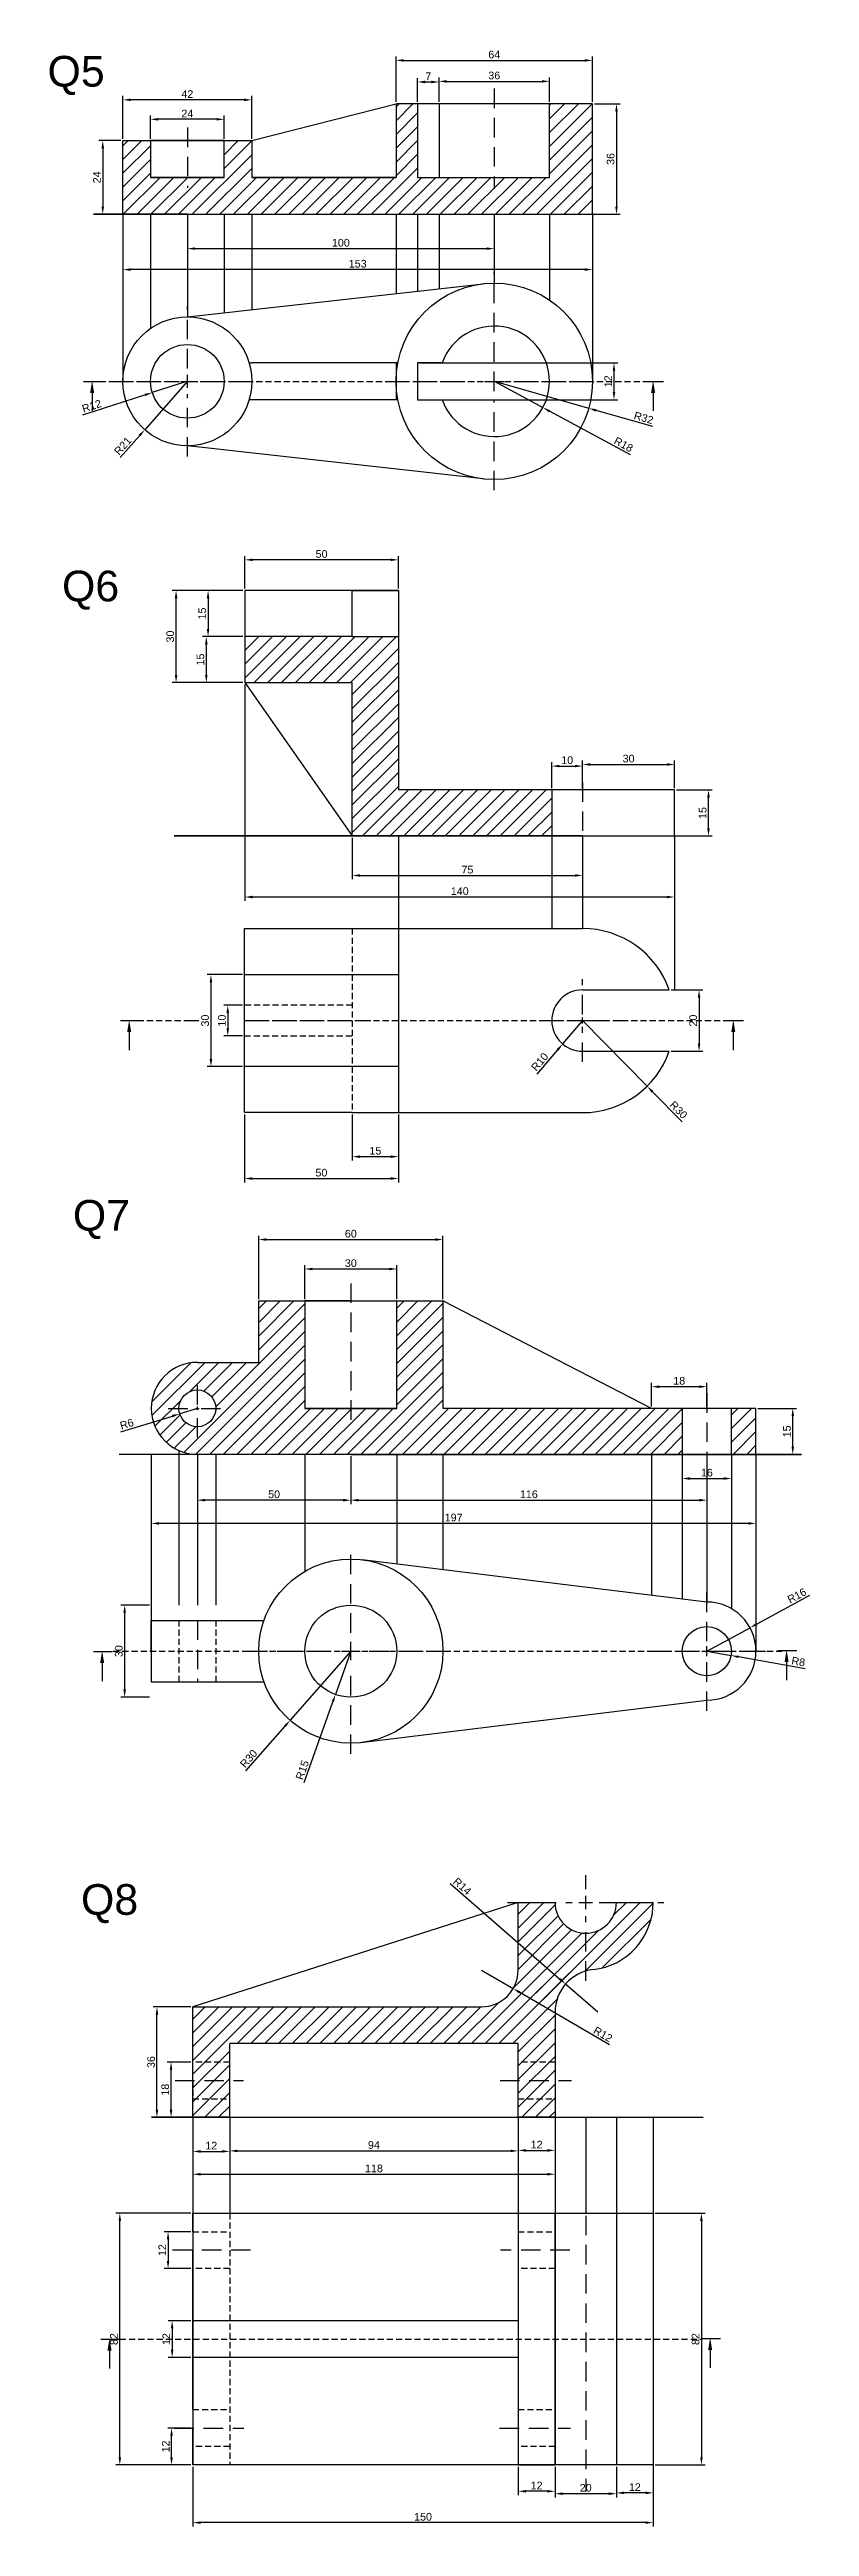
# Model space of a CAD drawing. Header units: millimetres. Extents: x 137 to 7220, y 7466 to 9893.
# Drawn here: x 2356 to 2603, y 8226 to 9034 of the extents above; entities that cross this region are included whole.
import ezdxf
from ezdxf import colors
from ezdxf.entities.mleader import LeaderData, LeaderLine
from ezdxf.math import Vec2, Vec3

# ---------------------------------------------------------------- set-up
doc = ezdxf.new("R2010")
doc.units = ezdxf.units.MM
doc.header["$PDMODE"] = 35
doc.header["$PDSIZE"] = 3
doc.linetypes.add('DASHED2', pattern=[9.525, 6.35, -3.175])
doc.linetypes.add('JIS_02_2.0', pattern=[3, 2, -1])
for name, color, linetype in [('Center Line', 3, 'DASHED2'), ('Dimensions', 1, 'Continuous'), ('Hidden Line', 50, 'JIS_02_2.0'), ('Projection', 140, 'Continuous'), ('Text', 7, 'Continuous')]:
    doc.layers.add(name, color=color, linetype=linetype)
doc.layers.add('Object', color=7, linetype='Continuous', lineweight=30)
doc.styles.get("Standard").update_dxf_attribs({"font": 'arial.ttf'})
doc.dimstyles.new('ISO-25', dxfattribs={"dimtxt": 2.5, "dimasz": 2.5, "dimexe": 1.25, "dimexo": 0.625, "dimtad": 1, "dimdec": 0, "dimtxsty": 'Standard', "dimcen": 2.5, "dimadec": 0, "dimazin": 0, "dimtfac": 1, "dimtdec": 0, "dimtmove": 0, "dimatfit": 3, "dimfxl": 1, "dimarcsym": 0})
pattern_1 = [(45, (2297.146, 7976.7565), (-2.245064, 2.245064), [])]

msp = doc.modelspace()

# ---------------------------------------------------------------- texts
at = {"layer": 'Text'}
for s, p in [('Q5', (2354.963, 9021.532)), ('Q6', (2359.683, 8853.769)), ('Q7', (2363.222, 8648.672)), ('Q8', (2365.869, 8425.7))]:
    msp.add_text(s, height=10, dxfattribs=at).set_placement(p)

# ---------------------------------------------------------------- blocks, each defined once
blk = doc.blocks.new('*U679')
at = {"layer": 'Center Line', "color": 0, "transparency": 16777216}
for p, q in [((0, 4.4), (0, 8.95)), ((-25.5, 0), (-4.4, 0)), ((4.4, 0), (25.5, 0)), ((0, -25.5), (0, -4.4))]:
    blk.add_line(p, q, dxfattribs=at)
at = {"layer": 'Center Line', "color": 0, "linetype": 'Continuous', "transparency": 16777216}
for p, q in [((-2.2, 0), (2.2, 0)), ((0, -2.2), (0, 2.2))]:
    blk.add_line(p, q, dxfattribs=at)
blk = doc.blocks.new('*D741')
at = {"layer": 'Defpoints', "color": 0, "transparency": 16777216}
for p in [(2402.31, 8359.71), (2520.31, 8359.71), (2520.31, 8341.15)]:
    blk.add_point(p, dxfattribs=at)
at = {"layer": 'Dimensions', "color": 0, "lineweight": -2, "transparency": 16777216}
for p, q in [((2402.31, 8359.09), (2402.31, 8339.9)), ((2520.31, 8359.09), (2520.31, 8339.9)), ((2404.81, 8341.15), (2517.81, 8341.15))]:
    blk.add_line(p, q, dxfattribs=at)
at = {"layer": 'Dimensions', "color": 0, "transparency": 16777216}
for points in [[(2404.81, 8341.57), (2404.81, 8340.74), (2402.31, 8341.15)], [(2517.81, 8341.57), (2517.81, 8340.74), (2520.31, 8341.15)]]:
    blk.add_solid(points, dxfattribs=at)
at = {"layer": 'Dimensions', "color": 0, "transparency": 16777216, "insert": (2461.31, 8343.05), "char_height": 2.5, "attachment_point": 5}
blk.add_mtext('118', dxfattribs=at)
blk = doc.blocks.new('*D742')
at = {"layer": 'Defpoints', "color": 0, "transparency": 16777216}
for p in [(2402.31, 8359.71), (2414.31, 8359.71), (2414.31, 8348.59)]:
    blk.add_point(p, dxfattribs=at)
at = {"layer": 'Dimensions', "color": 0, "lineweight": -2, "transparency": 16777216}
for p, q in [((2402.31, 8359.09), (2402.31, 8347.34)), ((2414.31, 8359.09), (2414.31, 8347.34)), ((2404.81, 8348.59), (2411.81, 8348.59))]:
    blk.add_line(p, q, dxfattribs=at)
at = {"layer": 'Dimensions', "color": 0, "transparency": 16777216}
for points in [[(2404.81, 8349.01), (2404.81, 8348.18), (2402.31, 8348.59)], [(2411.81, 8349.01), (2411.81, 8348.18), (2414.31, 8348.59)]]:
    blk.add_solid(points, dxfattribs=at)
at = {"layer": 'Dimensions', "color": 0, "transparency": 16777216, "insert": (2408.31, 8350.47), "char_height": 2.5, "attachment_point": 5}
blk.add_mtext('12', dxfattribs=at)
blk = doc.blocks.new('*D743')
at = {"layer": 'Defpoints', "color": 0, "transparency": 16777216}
for p in [(2414.31, 8359.71), (2508.31, 8359.71), (2508.31, 8348.76)]:
    blk.add_point(p, dxfattribs=at)
at = {"layer": 'Dimensions', "color": 0, "lineweight": -2, "transparency": 16777216}
for p, q in [((2414.31, 8359.09), (2414.31, 8347.51)), ((2508.31, 8359.09), (2508.31, 8347.51)), ((2416.81, 8348.76), (2505.81, 8348.76))]:
    blk.add_line(p, q, dxfattribs=at)
at = {"layer": 'Dimensions', "color": 0, "transparency": 16777216}
for points in [[(2416.81, 8349.17), (2416.81, 8348.34), (2414.31, 8348.76)], [(2505.81, 8349.17), (2505.81, 8348.34), (2508.31, 8348.76)]]:
    blk.add_solid(points, dxfattribs=at)
at = {"layer": 'Dimensions', "color": 0, "transparency": 16777216, "insert": (2461.31, 8350.66), "char_height": 2.5, "attachment_point": 5}
blk.add_mtext('94', dxfattribs=at)
blk = doc.blocks.new('*D683')
at = {"layer": 'Defpoints', "color": 0, "transparency": 16777216}
for p in [(2508.31, 8359.71), (2520.31, 8359.71), (2520.31, 8348.92)]:
    blk.add_point(p, dxfattribs=at)
at = {"layer": 'Dimensions', "color": 0, "lineweight": -2, "transparency": 16777216}
for p, q in [((2508.31, 8359.09), (2508.31, 8347.67)), ((2520.31, 8359.09), (2520.31, 8347.67)), ((2510.81, 8348.92), (2517.81, 8348.92))]:
    blk.add_line(p, q, dxfattribs=at)
at = {"layer": 'Dimensions', "color": 0, "transparency": 16777216}
for points in [[(2510.81, 8349.34), (2510.81, 8348.5), (2508.31, 8348.92)], [(2517.81, 8349.34), (2517.81, 8348.5), (2520.31, 8348.92)]]:
    blk.add_solid(points, dxfattribs=at)
at = {"layer": 'Dimensions', "color": 0, "transparency": 16777216, "insert": (2514.31, 8350.8), "char_height": 2.5, "attachment_point": 5}
blk.add_mtext('12', dxfattribs=at)
blk = doc.blocks.new('*D744')
at = {"layer": 'Defpoints', "color": 0, "transparency": 16777216}
for p in [(2390.62, 8395.71), (2402.31, 8395.71), (2402.31, 8359.71)]:
    blk.add_point(p, dxfattribs=at)
at = {"layer": 'Dimensions', "color": 0, "lineweight": -2, "transparency": 16777216}
for p, q in [((2401.68, 8395.71), (2389.37, 8395.71)), ((2390.62, 8362.21), (2390.62, 8393.21)), ((2401.68, 8359.71), (2389.37, 8359.71))]:
    blk.add_line(p, q, dxfattribs=at)
at = {"layer": 'Dimensions', "color": 0, "transparency": 16777216}
for points in [[(2390.2, 8393.21), (2391.04, 8393.21), (2390.62, 8395.71)], [(2390.2, 8362.21), (2391.04, 8362.21), (2390.62, 8359.71)]]:
    blk.add_solid(points, dxfattribs=at)
at = {"layer": 'Dimensions', "color": 0, "transparency": 16777216, "insert": (2388.72, 8377.71), "char_height": 2.5, "attachment_point": 5, "rotation": 90}
blk.add_mtext('36', dxfattribs=at)
blk = doc.blocks.new('*D745')
at = {"layer": 'Defpoints', "color": 0, "transparency": 16777216}
for p in [(2395.21, 8377.71), (2402.31, 8377.71), (2402.31, 8359.71)]:
    blk.add_point(p, dxfattribs=at)
at = {"layer": 'Dimensions', "color": 0, "lineweight": -2, "transparency": 16777216}
for p, q in [((2401.68, 8377.71), (2393.96, 8377.71)), ((2395.21, 8362.21), (2395.21, 8375.21)), ((2401.68, 8359.71), (2393.96, 8359.71))]:
    blk.add_line(p, q, dxfattribs=at)
at = {"layer": 'Dimensions', "color": 0, "transparency": 16777216}
for points in [[(2394.79, 8375.21), (2395.62, 8375.21), (2395.21, 8377.71)], [(2394.79, 8362.21), (2395.62, 8362.21), (2395.21, 8359.71)]]:
    blk.add_solid(points, dxfattribs=at)
at = {"layer": 'Dimensions', "color": 0, "transparency": 16777216, "insert": (2393.31, 8368.71), "char_height": 2.5, "attachment_point": 5, "rotation": 90}
blk.add_mtext('18', dxfattribs=at)
blk = doc.blocks.new('*D746')
at = {"layer": 'Defpoints', "color": 0, "transparency": 16777216}
for p in [(2523.76, 8403.14), (2534.31, 8393.94)]:
    blk.add_point(p, dxfattribs=at)
at = {"layer": 'Dimensions', "color": 0, "lineweight": -2, "transparency": 16777216}
for p, q in [((2486.14, 8435.95), (2521.87, 8404.78)), ((2534.31, 8393.94), (2523.76, 8403.14))]:
    blk.add_line(p, q, dxfattribs=at)
at = {"layer": 'Dimensions', "color": 0, "transparency": 16777216}
blk.add_solid([(2522.15, 8405.1), (2521.6, 8404.47), (2523.76, 8403.14)], dxfattribs=at)
at = {"layer": 'Dimensions', "color": 0, "transparency": 16777216, "insert": (2490.1, 8435), "char_height": 2.5, "attachment_point": 5, "rotation": 318.90097}
blk.add_mtext('R14', dxfattribs=at)
blk = doc.blocks.new('*D747')
at = {"layer": 'Defpoints', "color": 0, "transparency": 16777216}
for p in [(2496.31, 8407.71), (2506.67, 8401.66)]:
    blk.add_point(p, dxfattribs=at)
at = {"layer": 'Dimensions', "color": 0, "lineweight": -2, "transparency": 16777216}
for p, q in [((2496.31, 8407.71), (2506.67, 8401.66)), ((2538.09, 8383.31), (2508.83, 8400.4))]:
    blk.add_line(p, q, dxfattribs=at)
at = {"layer": 'Dimensions', "color": 0, "transparency": 16777216}
blk.add_solid([(2509.04, 8400.76), (2508.62, 8400.04), (2506.67, 8401.66)], dxfattribs=at)
at = {"layer": 'Dimensions', "color": 0, "transparency": 16777216, "insert": (2535.93, 8386.75), "char_height": 2.5, "attachment_point": 5, "rotation": 329.71727}
blk.add_mtext('R12', dxfattribs=at)
blk = doc.blocks.new('*D748')
at = {"layer": 'Defpoints', "color": 0, "transparency": 16777216}
for p in [(2552.31, 8328.43), (2552.31, 8246.43), (2568, 8246.43)]:
    blk.add_point(p, dxfattribs=at)
at = {"layer": 'Dimensions', "color": 0, "lineweight": -2, "transparency": 16777216}
for p, q in [((2552.93, 8328.43), (2569.25, 8328.43)), ((2568, 8325.93), (2568, 8248.93)), ((2552.93, 8246.43), (2569.25, 8246.43))]:
    blk.add_line(p, q, dxfattribs=at)
at = {"layer": 'Dimensions', "color": 0, "transparency": 16777216}
for points in [[(2567.59, 8325.93), (2568.42, 8325.93), (2568, 8328.43)], [(2567.59, 8248.93), (2568.42, 8248.93), (2568, 8246.43)]]:
    blk.add_solid(points, dxfattribs=at)
at = {"layer": 'Dimensions', "color": 0, "transparency": 16777216, "insert": (2566.1, 8287.43), "char_height": 2.5, "attachment_point": 5, "rotation": 90}
blk.add_mtext('82', dxfattribs=at)
blk = doc.blocks.new('*D749')
at = {"layer": 'Defpoints', "color": 0, "transparency": 16777216}
for p in [(2402.31, 8246.43), (2552.31, 8246.43), (2402.31, 8227.61)]:
    blk.add_point(p, dxfattribs=at)
at = {"layer": 'Dimensions', "color": 0, "lineweight": -2, "transparency": 16777216}
for p, q in [((2402.31, 8245.81), (2402.31, 8226.36)), ((2552.31, 8245.81), (2552.31, 8226.36)), ((2549.81, 8227.61), (2404.81, 8227.61))]:
    blk.add_line(p, q, dxfattribs=at)
at = {"layer": 'Dimensions', "color": 0, "transparency": 16777216}
for points in [[(2404.81, 8228.03), (2404.81, 8227.2), (2402.31, 8227.61)], [(2549.81, 8228.03), (2549.81, 8227.2), (2552.31, 8227.61)]]:
    blk.add_solid(points, dxfattribs=at)
at = {"layer": 'Dimensions', "color": 0, "transparency": 16777216, "insert": (2477.31, 8229.51), "char_height": 2.5, "attachment_point": 5}
blk.add_mtext('150', dxfattribs=at)
blk = doc.blocks.new('*D750')
at = {"layer": 'Defpoints', "color": 0, "transparency": 16777216}
for p in [(2395.37, 8258.43), (2402.31, 8258.43), (2402.31, 8246.43)]:
    blk.add_point(p, dxfattribs=at)
at = {"layer": 'Dimensions', "color": 0, "lineweight": -2, "transparency": 16777216}
for p, q in [((2401.68, 8258.43), (2394.12, 8258.43)), ((2395.37, 8248.93), (2395.37, 8255.93)), ((2401.68, 8246.43), (2394.12, 8246.43))]:
    blk.add_line(p, q, dxfattribs=at)
at = {"layer": 'Dimensions', "color": 0, "transparency": 16777216}
for points in [[(2394.96, 8255.93), (2395.79, 8255.93), (2395.37, 8258.43)], [(2394.96, 8248.93), (2395.79, 8248.93), (2395.37, 8246.43)]]:
    blk.add_solid(points, dxfattribs=at)
at = {"layer": 'Dimensions', "color": 0, "transparency": 16777216, "insert": (2393.49, 8252.43), "char_height": 2.5, "attachment_point": 5, "rotation": 90}
blk.add_mtext('12', dxfattribs=at)
blk = doc.blocks.new('*D751')
at = {"layer": 'Defpoints', "color": 0, "transparency": 16777216}
for p in [(2378.52, 8328.43), (2402.31, 8328.43), (2402.31, 8246.43)]:
    blk.add_point(p, dxfattribs=at)
at = {"layer": 'Dimensions', "color": 0, "lineweight": -2, "transparency": 16777216}
for p, q in [((2401.68, 8328.43), (2377.27, 8328.43)), ((2378.52, 8248.93), (2378.52, 8325.93)), ((2401.68, 8246.43), (2377.27, 8246.43))]:
    blk.add_line(p, q, dxfattribs=at)
at = {"layer": 'Dimensions', "color": 0, "transparency": 16777216}
for points in [[(2378.1, 8325.93), (2378.94, 8325.93), (2378.52, 8328.43)], [(2378.1, 8248.93), (2378.94, 8248.93), (2378.52, 8246.43)]]:
    blk.add_solid(points, dxfattribs=at)
at = {"layer": 'Dimensions', "color": 0, "transparency": 16777216, "insert": (2376.62, 8287.43), "char_height": 2.5, "attachment_point": 5, "rotation": 90}
blk.add_mtext('82', dxfattribs=at)
blk = doc.blocks.new('*D752')
at = {"layer": 'Defpoints', "color": 0, "transparency": 16777216}
for p in [(2402.31, 8322.43), (2394.24, 8310.43), (2402.31, 8310.43)]:
    blk.add_point(p, dxfattribs=at)
at = {"layer": 'Dimensions', "color": 0, "lineweight": -2, "transparency": 16777216}
for p, q in [((2401.68, 8322.43), (2392.99, 8322.43)), ((2394.24, 8319.93), (2394.24, 8312.93)), ((2401.68, 8310.43), (2392.99, 8310.43))]:
    blk.add_line(p, q, dxfattribs=at)
at = {"layer": 'Dimensions', "color": 0, "transparency": 16777216}
for points in [[(2393.83, 8319.93), (2394.66, 8319.93), (2394.24, 8322.43)], [(2393.83, 8312.93), (2394.66, 8312.93), (2394.24, 8310.43)]]:
    blk.add_solid(points, dxfattribs=at)
at = {"layer": 'Dimensions', "color": 0, "transparency": 16777216, "insert": (2392.36, 8316.43), "char_height": 2.5, "attachment_point": 5, "rotation": 90}
blk.add_mtext('12', dxfattribs=at)
blk = doc.blocks.new('*D753')
at = {"layer": 'Defpoints', "color": 0, "transparency": 16777216}
for p in [(2540.31, 8245), (2552.31, 8245), (2540.31, 8237.3)]:
    blk.add_point(p, dxfattribs=at)
at = {"layer": 'Dimensions', "color": 0, "lineweight": -2, "transparency": 16777216}
for p, q in [((2540.31, 8244.37), (2540.31, 8236.05)), ((2552.31, 8244.37), (2552.31, 8236.05)), ((2549.81, 8237.3), (2542.81, 8237.3))]:
    blk.add_line(p, q, dxfattribs=at)
at = {"layer": 'Dimensions', "color": 0, "transparency": 16777216}
for points in [[(2542.81, 8237.72), (2542.81, 8236.89), (2540.31, 8237.3)], [(2549.81, 8237.72), (2549.81, 8236.89), (2552.31, 8237.3)]]:
    blk.add_solid(points, dxfattribs=at)
at = {"layer": 'Dimensions', "color": 0, "transparency": 16777216, "insert": (2546.31, 8239.18), "char_height": 2.5, "attachment_point": 5}
blk.add_mtext('12', dxfattribs=at)
blk = doc.blocks.new('*D754')
at = {"layer": 'Defpoints', "color": 0, "transparency": 16777216}
for p in [(2520.31, 8246.43), (2540.31, 8246.43), (2520.31, 8237.04)]:
    blk.add_point(p, dxfattribs=at)
at = {"layer": 'Dimensions', "color": 0, "lineweight": -2, "transparency": 16777216}
for p, q in [((2520.31, 8245.81), (2520.31, 8235.79)), ((2540.31, 8245.81), (2540.31, 8235.79)), ((2537.81, 8237.04), (2522.81, 8237.04))]:
    blk.add_line(p, q, dxfattribs=at)
at = {"layer": 'Dimensions', "color": 0, "transparency": 16777216}
for points in [[(2522.81, 8237.46), (2522.81, 8236.62), (2520.31, 8237.04)], [(2537.81, 8237.46), (2537.81, 8236.62), (2540.31, 8237.04)]]:
    blk.add_solid(points, dxfattribs=at)
at = {"layer": 'Dimensions', "color": 0, "transparency": 16777216, "insert": (2530.31, 8238.94), "char_height": 2.5, "attachment_point": 5}
blk.add_mtext('20', dxfattribs=at)
blk = doc.blocks.new('*D794')
at = {"layer": 'Defpoints', "color": 0, "transparency": 16777216}
for p in [(2508.31, 8246.43), (2520.31, 8246.43), (2508.31, 8237.83)]:
    blk.add_point(p, dxfattribs=at)
at = {"layer": 'Dimensions', "color": 0, "lineweight": -2, "transparency": 16777216}
for p, q in [((2508.31, 8245.81), (2508.31, 8236.58)), ((2520.31, 8245.81), (2520.31, 8236.58)), ((2517.81, 8237.83), (2510.81, 8237.83))]:
    blk.add_line(p, q, dxfattribs=at)
at = {"layer": 'Dimensions', "color": 0, "transparency": 16777216}
for points in [[(2510.81, 8238.24), (2510.81, 8237.41), (2508.31, 8237.83)], [(2517.81, 8238.24), (2517.81, 8237.41), (2520.31, 8237.83)]]:
    blk.add_solid(points, dxfattribs=at)
at = {"layer": 'Dimensions', "color": 0, "transparency": 16777216, "insert": (2514.31, 8239.71), "char_height": 2.5, "attachment_point": 5}
blk.add_mtext('12', dxfattribs=at)
blk = doc.blocks.new('*D795')
at = {"layer": 'Defpoints', "color": 0, "transparency": 16777216}
for p in [(2402.31, 8293.43), (2395.56, 8281.43), (2402.31, 8281.43)]:
    blk.add_point(p, dxfattribs=at)
at = {"layer": 'Dimensions', "color": 0, "lineweight": -2, "transparency": 16777216}
for p, q in [((2401.68, 8293.43), (2394.31, 8293.43)), ((2395.56, 8290.93), (2395.56, 8283.93)), ((2401.68, 8281.43), (2394.31, 8281.43))]:
    blk.add_line(p, q, dxfattribs=at)
at = {"layer": 'Dimensions', "color": 0, "transparency": 16777216}
for points in [[(2395.14, 8290.93), (2395.97, 8290.93), (2395.56, 8293.43)], [(2395.14, 8283.93), (2395.97, 8283.93), (2395.56, 8281.43)]]:
    blk.add_solid(points, dxfattribs=at)
at = {"layer": 'Dimensions', "color": 0, "transparency": 16777216, "insert": (2393.67, 8287.43), "char_height": 2.5, "attachment_point": 5, "rotation": 90}
blk.add_mtext('12', dxfattribs=at)
blk = doc.blocks.new('*U669')
at = {"layer": 'Center Line', "color": 0, "transparency": 16777216}
for p, q in [((0, 6), (0, 33.5)), ((-33.5, 0), (-6, 0)), ((6, 0), (33.5, 0)), ((0, -33.5), (0, -6))]:
    blk.add_line(p, q, dxfattribs=at)
at = {"layer": 'Center Line', "color": 0, "linetype": 'Continuous', "transparency": 16777216}
for p, q in [((-3, 0), (3, 0)), ((0, -3), (0, 3))]:
    blk.add_line(p, q, dxfattribs=at)
blk = doc.blocks.new('*U670')
at = {"layer": 'Center Line', "color": 0, "transparency": 16777216}
for p, q in [((0, 3.2), (0, 19.5)), ((-19.5, 0), (-3.2, 0)), ((3.2, 0), (19.5, 0)), ((0, -19.5), (0, -3.2))]:
    blk.add_line(p, q, dxfattribs=at)
at = {"layer": 'Center Line', "color": 0, "linetype": 'Continuous', "transparency": 16777216}
for p, q in [((-1.6, 0), (1.6, 0)), ((0, -1.6), (0, 1.6))]:
    blk.add_line(p, q, dxfattribs=at)
blk = doc.blocks.new('*U671')
at = {"layer": 'Center Line', "color": 0, "transparency": 16777216}
for p, q in [((0, 1.2), (0, 9.5)), ((-9.5, 0), (-1.2, 0)), ((1.2, 0), (9.5, 0)), ((0, -9.5), (0, -1.2))]:
    blk.add_line(p, q, dxfattribs=at)
at = {"layer": 'Center Line', "color": 0, "linetype": 'Continuous', "transparency": 16777216}
for p, q in [((-0.6, 0), (0.6, 0)), ((0, -0.6), (0, 0.6))]:
    blk.add_line(p, q, dxfattribs=at)
blk = doc.blocks.new('*U672')
at = {"layer": 'Center Line', "color": 0, "transparency": 16777216}
for p, q in [((0, 2), (0, 13.5)), ((-13.5, 0), (-2, 0)), ((2, 0), (13.5, 0)), ((0, -13.5), (0, -2))]:
    blk.add_line(p, q, dxfattribs=at)
at = {"layer": 'Center Line', "color": 0, "linetype": 'Continuous', "transparency": 16777216}
for p, q in [((-1, 0), (1, 0)), ((0, -1), (0, 1))]:
    blk.add_line(p, q, dxfattribs=at)
blk = doc.blocks.new('*D709')
at = {"layer": 'Defpoints', "color": 0, "transparency": 16777216}
for p in [(2529.27, 8717.14), (2550.3, 8695.75)]:
    blk.add_point(p, dxfattribs=at)
at = {"layer": 'Dimensions', "color": 0, "lineweight": -2, "transparency": 16777216}
for p, q in [((2529.27, 8717.14), (2550.3, 8695.75)), ((2561.72, 8684.13), (2552.05, 8693.96))]:
    blk.add_line(p, q, dxfattribs=at)
at = {"layer": 'Dimensions', "color": 0, "transparency": 16777216}
blk.add_solid([(2552.35, 8694.26), (2551.75, 8693.67), (2550.3, 8695.75)], dxfattribs=at)
at = {"layer": 'Dimensions', "color": 0, "transparency": 16777216, "insert": (2560.55, 8688.03), "char_height": 2.5, "attachment_point": 5, "rotation": 314.50019}
blk.add_mtext('R30', dxfattribs=at)
blk = doc.blocks.new('*D710')
at = {"layer": 'Defpoints', "color": 0, "transparency": 16777216}
for p in [(2529.27, 8717.14), (2522.8, 8709.52)]:
    blk.add_point(p, dxfattribs=at)
at = {"layer": 'Dimensions', "color": 0, "lineweight": -2, "transparency": 16777216}
for p, q in [((2529.27, 8717.14), (2522.8, 8709.52)), ((2514.46, 8699.71), (2521.18, 8707.62))]:
    blk.add_line(p, q, dxfattribs=at)
at = {"layer": 'Dimensions', "color": 0, "transparency": 16777216}
blk.add_solid([(2520.86, 8707.89), (2521.5, 8707.35), (2522.8, 8709.52)], dxfattribs=at)
at = {"layer": 'Dimensions', "color": 0, "transparency": 16777216, "insert": (2515.35, 8703.69), "char_height": 2.5, "attachment_point": 5, "rotation": 49.67209}
blk.add_mtext('R10', dxfattribs=at)
blk = doc.blocks.new('*D711')
at = {"layer": 'Defpoints', "color": 0, "transparency": 16777216}
for p in [(2403.78, 8590.76), (2398.05, 8588.99)]:
    blk.add_point(p, dxfattribs=at)
at = {"layer": 'Dimensions', "color": 0, "lineweight": -2, "transparency": 16777216}
for p, q in [((2403.78, 8590.76), (2398.05, 8588.99)), ((2378.84, 8583.06), (2395.66, 8588.25))]:
    blk.add_line(p, q, dxfattribs=at)
at = {"layer": 'Dimensions', "color": 0, "transparency": 16777216}
blk.add_solid([(2395.54, 8588.65), (2395.78, 8587.85), (2398.05, 8588.99)], dxfattribs=at)
at = {"layer": 'Dimensions', "color": 0, "transparency": 16777216, "insert": (2380.8, 8585.66), "char_height": 2.5, "attachment_point": 5, "rotation": 17.15446}
blk.add_mtext('R6', dxfattribs=at)
blk = doc.blocks.new('*D712')
at = {"layer": 'Defpoints', "color": 0, "transparency": 16777216}
for p in [(2453.78, 8511.64), (2434, 8489.09)]:
    blk.add_point(p, dxfattribs=at)
at = {"layer": 'Dimensions', "color": 0, "lineweight": -2, "transparency": 16777216}
for p, q in [((2453.78, 8511.64), (2434, 8489.09)), ((2419.56, 8472.64), (2432.35, 8487.21))]:
    blk.add_line(p, q, dxfattribs=at)
at = {"layer": 'Dimensions', "color": 0, "transparency": 16777216}
blk.add_solid([(2432.03, 8487.48), (2432.66, 8486.93), (2434, 8489.09)], dxfattribs=at)
at = {"layer": 'Dimensions', "color": 0, "transparency": 16777216, "insert": (2420.51, 8476.6), "char_height": 2.5, "attachment_point": 5, "rotation": 48.74103}
blk.add_mtext('R30', dxfattribs=at)
blk = doc.blocks.new('*D713')
at = {"layer": 'Defpoints', "color": 0, "transparency": 16777216}
for p in [(2453.78, 8511.64), (2448.76, 8497.51)]:
    blk.add_point(p, dxfattribs=at)
at = {"layer": 'Dimensions', "color": 0, "lineweight": -2, "transparency": 16777216}
for p, q in [((2453.78, 8511.64), (2448.76, 8497.51)), ((2438.56, 8468.84), (2447.92, 8495.15))]:
    blk.add_line(p, q, dxfattribs=at)
at = {"layer": 'Dimensions', "color": 0, "transparency": 16777216}
blk.add_solid([(2447.53, 8495.29), (2448.31, 8495.01), (2448.76, 8497.51)], dxfattribs=at)
at = {"layer": 'Dimensions', "color": 0, "transparency": 16777216, "insert": (2437.99, 8472.89), "char_height": 2.5, "attachment_point": 5, "rotation": 70.43068}
blk.add_mtext('R15', dxfattribs=at)
blk = doc.blocks.new('*D714')
at = {"layer": 'Defpoints', "color": 0, "transparency": 16777216}
for p in [(2583.85, 8519.27), (2569.78, 8511.64)]:
    blk.add_point(p, dxfattribs=at)
at = {"layer": 'Dimensions', "color": 0, "lineweight": -2, "transparency": 16777216}
for p, q in [((2603.21, 8529.77), (2586.04, 8520.46)), ((2569.78, 8511.64), (2583.85, 8519.27))]:
    blk.add_line(p, q, dxfattribs=at)
at = {"layer": 'Dimensions', "color": 0, "transparency": 16777216}
blk.add_solid([(2585.84, 8520.83), (2586.24, 8520.09), (2583.85, 8519.27)], dxfattribs=at)
at = {"layer": 'Dimensions', "color": 0, "transparency": 16777216, "insert": (2599.12, 8529.72), "char_height": 2.5, "attachment_point": 5, "rotation": 28.46802}
blk.add_mtext('R16', dxfattribs=at)
blk = doc.blocks.new('*D715')
at = {"layer": 'Defpoints', "color": 0, "transparency": 16777216}
for p in [(2569.78, 8511.64), (2577.65, 8510.23)]:
    blk.add_point(p, dxfattribs=at)
at = {"layer": 'Dimensions', "color": 0, "lineweight": -2, "transparency": 16777216}
for p, q in [((2569.78, 8511.64), (2577.65, 8510.23)), ((2601.86, 8505.88), (2580.11, 8509.78))]:
    blk.add_line(p, q, dxfattribs=at)
at = {"layer": 'Dimensions', "color": 0, "transparency": 16777216}
blk.add_solid([(2580.19, 8510.19), (2580.04, 8509.37), (2577.65, 8510.23)], dxfattribs=at)
at = {"layer": 'Dimensions', "color": 0, "transparency": 16777216, "insert": (2599.59, 8508.22), "char_height": 2.5, "attachment_point": 5, "rotation": 349.81507}
blk.add_mtext('R8', dxfattribs=at)
blk = doc.blocks.new('*D723')
at = {"layer": 'Defpoints', "color": 0, "transparency": 16777216}
for p in [(2559.27, 8792.3), (2570.31, 8792.3), (2559.27, 8777.3)]:
    blk.add_point(p, dxfattribs=at)
at = {"layer": 'Dimensions', "color": 0, "lineweight": -2, "transparency": 16777216}
for p, q in [((2559.89, 8792.3), (2571.56, 8792.3)), ((2570.31, 8779.8), (2570.31, 8789.8)), ((2559.89, 8777.3), (2571.56, 8777.3))]:
    blk.add_line(p, q, dxfattribs=at)
at = {"layer": 'Dimensions', "color": 0, "transparency": 16777216}
for points in [[(2569.89, 8789.8), (2570.73, 8789.8), (2570.31, 8792.3)], [(2569.89, 8779.8), (2570.73, 8779.8), (2570.31, 8777.3)]]:
    blk.add_solid(points, dxfattribs=at)
at = {"layer": 'Dimensions', "color": 0, "transparency": 16777216, "insert": (2568.41, 8784.8), "char_height": 2.5, "attachment_point": 5, "rotation": 90}
blk.add_mtext('15', dxfattribs=at)
blk = doc.blocks.new('*D724')
at = {"layer": 'Defpoints', "color": 0, "transparency": 16777216}
for p in [(2419.27, 8827.3), (2559.27, 8777.3), (2419.27, 8757.41)]:
    blk.add_point(p, dxfattribs=at)
at = {"layer": 'Dimensions', "color": 0, "lineweight": -2, "transparency": 16777216}
for p, q in [((2419.27, 8826.67), (2419.27, 8756.16)), ((2559.27, 8776.67), (2559.27, 8756.16)), ((2556.77, 8757.41), (2421.77, 8757.41))]:
    blk.add_line(p, q, dxfattribs=at)
at = {"layer": 'Dimensions', "color": 0, "transparency": 16777216}
for points in [[(2421.77, 8757.82), (2421.77, 8756.99), (2419.27, 8757.41)], [(2556.77, 8757.82), (2556.77, 8756.99), (2559.27, 8757.41)]]:
    blk.add_solid(points, dxfattribs=at)
at = {"layer": 'Dimensions', "color": 0, "transparency": 16777216, "insert": (2489.27, 8759.31), "char_height": 2.5, "attachment_point": 5}
blk.add_mtext('140', dxfattribs=at)
blk = doc.blocks.new('*D725')
at = {"layer": 'Defpoints', "color": 0, "transparency": 16777216}
for p in [(2454.27, 8777.3), (2529.27, 8777.3), (2529.27, 8764.43)]:
    blk.add_point(p, dxfattribs=at)
at = {"layer": 'Dimensions', "color": 0, "lineweight": -2, "transparency": 16777216}
for p, q in [((2454.27, 8776.67), (2454.27, 8763.18)), ((2529.27, 8776.67), (2529.27, 8763.18)), ((2456.77, 8764.43), (2526.77, 8764.43))]:
    blk.add_line(p, q, dxfattribs=at)
at = {"layer": 'Dimensions', "color": 0, "transparency": 16777216}
for points in [[(2456.77, 8764.85), (2456.77, 8764.02), (2454.27, 8764.43)], [(2526.77, 8764.85), (2526.77, 8764.02), (2529.27, 8764.43)]]:
    blk.add_solid(points, dxfattribs=at)
at = {"layer": 'Dimensions', "color": 0, "transparency": 16777216, "insert": (2491.77, 8766.33), "char_height": 2.5, "attachment_point": 5}
blk.add_mtext('75', dxfattribs=at)
blk = doc.blocks.new('*D726')
at = {"layer": 'Defpoints', "color": 0, "transparency": 16777216}
for p in [(2529.27, 8800.08), (2519.27, 8792.3), (2529.27, 8792.3)]:
    blk.add_point(p, dxfattribs=at)
at = {"layer": 'Dimensions', "color": 0, "lineweight": -2, "transparency": 16777216}
for p, q in [((2519.27, 8792.92), (2519.27, 8801.33)), ((2521.77, 8800.08), (2526.77, 8800.08)), ((2529.27, 8792.92), (2529.27, 8801.33))]:
    blk.add_line(p, q, dxfattribs=at)
at = {"layer": 'Dimensions', "color": 0, "transparency": 16777216}
for points in [[(2521.77, 8800.5), (2521.77, 8799.67), (2519.27, 8800.08)], [(2526.77, 8800.5), (2526.77, 8799.67), (2529.27, 8800.08)]]:
    blk.add_solid(points, dxfattribs=at)
at = {"layer": 'Dimensions', "color": 0, "transparency": 16777216, "insert": (2524.27, 8801.99), "char_height": 2.5, "attachment_point": 5}
blk.add_mtext('10', dxfattribs=at)
blk = doc.blocks.new('*D727')
at = {"layer": 'Defpoints', "color": 0, "transparency": 16777216}
for p in [(2559.27, 8800.6), (2529.27, 8792.3), (2559.27, 8792.3)]:
    blk.add_point(p, dxfattribs=at)
at = {"layer": 'Dimensions', "color": 0, "lineweight": -2, "transparency": 16777216}
for p, q in [((2529.27, 8792.92), (2529.27, 8801.85)), ((2531.77, 8800.6), (2556.77, 8800.6)), ((2559.27, 8792.92), (2559.27, 8801.85))]:
    blk.add_line(p, q, dxfattribs=at)
at = {"layer": 'Dimensions', "color": 0, "transparency": 16777216}
for points in [[(2531.77, 8801.02), (2531.77, 8800.19), (2529.27, 8800.6)], [(2556.77, 8801.02), (2556.77, 8800.19), (2559.27, 8800.6)]]:
    blk.add_solid(points, dxfattribs=at)
at = {"layer": 'Dimensions', "color": 0, "transparency": 16777216, "insert": (2544.27, 8802.51), "char_height": 2.5, "attachment_point": 5}
blk.add_mtext('30', dxfattribs=at)
blk = doc.blocks.new('*D728')
at = {"layer": 'Defpoints', "color": 0, "transparency": 16777216}
for p in [(2419.14, 8732.14), (2408.21, 8702.14), (2419.14, 8702.14)]:
    blk.add_point(p, dxfattribs=at)
at = {"layer": 'Dimensions', "color": 0, "lineweight": -2, "transparency": 16777216}
for p, q in [((2418.51, 8732.14), (2406.96, 8732.14)), ((2408.21, 8729.64), (2408.21, 8704.64)), ((2418.51, 8702.14), (2406.96, 8702.14))]:
    blk.add_line(p, q, dxfattribs=at)
at = {"layer": 'Dimensions', "color": 0, "transparency": 16777216}
for points in [[(2407.79, 8729.64), (2408.62, 8729.64), (2408.21, 8732.14)], [(2407.79, 8704.64), (2408.62, 8704.64), (2408.21, 8702.14)]]:
    blk.add_solid(points, dxfattribs=at)
at = {"layer": 'Dimensions', "color": 0, "transparency": 16777216, "insert": (2406.31, 8717.14), "char_height": 2.5, "attachment_point": 5, "rotation": 90}
blk.add_mtext('30', dxfattribs=at)
blk = doc.blocks.new('*D729')
at = {"layer": 'Defpoints', "color": 0, "transparency": 16777216}
for p in [(2419.14, 8722.14), (2413.69, 8712.14), (2419.14, 8712.14)]:
    blk.add_point(p, dxfattribs=at)
at = {"layer": 'Dimensions', "color": 0, "lineweight": -2, "transparency": 16777216}
for p, q in [((2418.51, 8722.14), (2412.44, 8722.14)), ((2413.69, 8719.64), (2413.69, 8714.64)), ((2418.51, 8712.14), (2412.44, 8712.14))]:
    blk.add_line(p, q, dxfattribs=at)
at = {"layer": 'Dimensions', "color": 0, "transparency": 16777216}
for points in [[(2413.27, 8719.64), (2414.11, 8719.64), (2413.69, 8722.14)], [(2413.27, 8714.64), (2414.11, 8714.64), (2413.69, 8712.14)]]:
    blk.add_solid(points, dxfattribs=at)
at = {"layer": 'Dimensions', "color": 0, "transparency": 16777216, "insert": (2411.79, 8717.14), "char_height": 2.5, "attachment_point": 5, "rotation": 90}
blk.add_mtext('10', dxfattribs=at)
blk = doc.blocks.new('*D682')
at = {"layer": 'Defpoints', "color": 0, "transparency": 16777216}
for p in [(2419.14, 8687.14), (2469.27, 8687.14), (2469.27, 8665.67)]:
    blk.add_point(p, dxfattribs=at)
at = {"layer": 'Dimensions', "color": 0, "lineweight": -2, "transparency": 16777216}
for p, q in [((2419.14, 8686.52), (2419.14, 8664.42)), ((2469.27, 8686.52), (2469.27, 8664.42)), ((2421.64, 8665.67), (2466.77, 8665.67))]:
    blk.add_line(p, q, dxfattribs=at)
at = {"layer": 'Dimensions', "color": 0, "transparency": 16777216}
for points in [[(2421.64, 8666.08), (2421.64, 8665.25), (2419.14, 8665.67)], [(2466.77, 8666.08), (2466.77, 8665.25), (2469.27, 8665.67)]]:
    blk.add_solid(points, dxfattribs=at)
at = {"layer": 'Dimensions', "color": 0, "transparency": 16777216, "insert": (2444.2, 8667.57), "char_height": 2.5, "attachment_point": 5}
blk.add_mtext('50', dxfattribs=at)
blk = doc.blocks.new('*D730')
at = {"layer": 'Defpoints', "color": 0, "transparency": 16777216}
for p in [(2454.27, 8687.14), (2469.27, 8687.14), (2469.27, 8672.8)]:
    blk.add_point(p, dxfattribs=at)
at = {"layer": 'Dimensions', "color": 0, "lineweight": -2, "transparency": 16777216}
for p, q in [((2454.27, 8686.52), (2454.27, 8671.55)), ((2469.27, 8686.52), (2469.27, 8671.55)), ((2456.77, 8672.8), (2466.77, 8672.8))]:
    blk.add_line(p, q, dxfattribs=at)
at = {"layer": 'Dimensions', "color": 0, "transparency": 16777216}
for points in [[(2456.77, 8673.21), (2456.77, 8672.38), (2454.27, 8672.8)], [(2466.77, 8673.21), (2466.77, 8672.38), (2469.27, 8672.8)]]:
    blk.add_solid(points, dxfattribs=at)
at = {"layer": 'Dimensions', "color": 0, "transparency": 16777216, "insert": (2461.77, 8674.7), "char_height": 2.5, "attachment_point": 5}
blk.add_mtext('15', dxfattribs=at)
blk = doc.blocks.new('*D731')
at = {"layer": 'Defpoints', "color": 0, "transparency": 16777216}
for p in [(2557.55, 8727.14), (2557.55, 8707.14), (2567.24, 8707.14)]:
    blk.add_point(p, dxfattribs=at)
at = {"layer": 'Dimensions', "color": 0, "lineweight": -2, "transparency": 16777216}
for p, q in [((2558.18, 8727.14), (2568.49, 8727.14)), ((2567.24, 8724.64), (2567.24, 8709.64)), ((2558.18, 8707.14), (2568.49, 8707.14))]:
    blk.add_line(p, q, dxfattribs=at)
at = {"layer": 'Dimensions', "color": 0, "transparency": 16777216}
for points in [[(2566.82, 8724.64), (2567.66, 8724.64), (2567.24, 8727.14)], [(2566.82, 8709.64), (2567.66, 8709.64), (2567.24, 8707.14)]]:
    blk.add_solid(points, dxfattribs=at)
at = {"layer": 'Dimensions', "color": 0, "transparency": 16777216, "insert": (2565.34, 8717.14), "char_height": 2.5, "attachment_point": 5, "rotation": 90}
blk.add_mtext('20', dxfattribs=at)
blk = doc.blocks.new('*D732')
at = {"layer": 'Defpoints', "color": 0, "transparency": 16777216}
for p in [(2483.78, 8645.78), (2423.78, 8625.76), (2483.78, 8625.76)]:
    blk.add_point(p, dxfattribs=at)
at = {"layer": 'Dimensions', "color": 0, "lineweight": -2, "transparency": 16777216}
for p, q in [((2423.78, 8626.38), (2423.78, 8647.03)), ((2426.28, 8645.78), (2481.28, 8645.78)), ((2483.78, 8626.38), (2483.78, 8647.03))]:
    blk.add_line(p, q, dxfattribs=at)
at = {"layer": 'Dimensions', "color": 0, "transparency": 16777216}
for points in [[(2426.28, 8646.19), (2426.28, 8645.36), (2423.78, 8645.78)], [(2481.28, 8646.19), (2481.28, 8645.36), (2483.78, 8645.78)]]:
    blk.add_solid(points, dxfattribs=at)
at = {"layer": 'Dimensions', "color": 0, "transparency": 16777216, "insert": (2453.78, 8647.68), "char_height": 2.5, "attachment_point": 5}
blk.add_mtext('60', dxfattribs=at)
blk = doc.blocks.new('*D733')
at = {"layer": 'Defpoints', "color": 0, "transparency": 16777216}
for p in [(2468.78, 8636.18), (2438.78, 8625.76), (2468.78, 8625.76)]:
    blk.add_point(p, dxfattribs=at)
at = {"layer": 'Dimensions', "color": 0, "lineweight": -2, "transparency": 16777216}
for p, q in [((2438.78, 8626.38), (2438.78, 8637.43)), ((2441.28, 8636.18), (2466.28, 8636.18)), ((2468.78, 8626.38), (2468.78, 8637.43))]:
    blk.add_line(p, q, dxfattribs=at)
at = {"layer": 'Dimensions', "color": 0, "transparency": 16777216}
for points in [[(2441.28, 8636.59), (2441.28, 8635.76), (2438.78, 8636.18)], [(2466.28, 8636.59), (2466.28, 8635.76), (2468.78, 8636.18)]]:
    blk.add_solid(points, dxfattribs=at)
at = {"layer": 'Dimensions', "color": 0, "transparency": 16777216, "insert": (2453.78, 8638.08), "char_height": 2.5, "attachment_point": 5}
blk.add_mtext('30', dxfattribs=at)
blk = doc.blocks.new('*D734')
at = {"layer": 'Defpoints', "color": 0, "transparency": 16777216}
for p in [(2585.78, 8590.76), (2597.78, 8590.76), (2585.78, 8575.76)]:
    blk.add_point(p, dxfattribs=at)
at = {"layer": 'Dimensions', "color": 0, "lineweight": -2, "transparency": 16777216}
for p, q in [((2586.41, 8590.76), (2599.03, 8590.76)), ((2597.78, 8578.26), (2597.78, 8588.26)), ((2586.41, 8575.76), (2599.03, 8575.76))]:
    blk.add_line(p, q, dxfattribs=at)
at = {"layer": 'Dimensions', "color": 0, "transparency": 16777216}
for points in [[(2597.36, 8588.26), (2598.19, 8588.26), (2597.78, 8590.76)], [(2597.36, 8578.26), (2598.19, 8578.26), (2597.78, 8575.76)]]:
    blk.add_solid(points, dxfattribs=at)
at = {"layer": 'Dimensions', "color": 0, "transparency": 16777216, "insert": (2595.87, 8583.26), "char_height": 2.5, "attachment_point": 5, "rotation": 90}
blk.add_mtext('15', dxfattribs=at)
blk = doc.blocks.new('*D735')
at = {"layer": 'Defpoints', "color": 0, "transparency": 16777216}
for p in [(2561.78, 8575.76), (2577.78, 8575.76), (2577.78, 8567.89)]:
    blk.add_point(p, dxfattribs=at)
at = {"layer": 'Dimensions', "color": 0, "lineweight": -2, "transparency": 16777216}
for p, q in [((2561.78, 8575.13), (2561.78, 8566.64)), ((2577.78, 8575.13), (2577.78, 8566.64)), ((2564.28, 8567.89), (2575.28, 8567.89))]:
    blk.add_line(p, q, dxfattribs=at)
at = {"layer": 'Dimensions', "color": 0, "transparency": 16777216}
for points in [[(2564.28, 8568.31), (2564.28, 8567.47), (2561.78, 8567.89)], [(2575.28, 8568.31), (2575.28, 8567.47), (2577.78, 8567.89)]]:
    blk.add_solid(points, dxfattribs=at)
at = {"layer": 'Dimensions', "color": 0, "transparency": 16777216, "insert": (2569.78, 8569.79), "char_height": 2.5, "attachment_point": 5}
blk.add_mtext('16', dxfattribs=at)
blk = doc.blocks.new('*D736')
at = {"layer": 'Defpoints', "color": 0, "transparency": 16777216}
for p in [(2388.78, 8575.76), (2585.78, 8575.76), (2388.78, 8553.26)]:
    blk.add_point(p, dxfattribs=at)
at = {"layer": 'Dimensions', "color": 0, "lineweight": -2, "transparency": 16777216}
for p, q in [((2388.78, 8575.13), (2388.78, 8552.01)), ((2585.78, 8575.13), (2585.78, 8552.01)), ((2583.28, 8553.26), (2391.28, 8553.26))]:
    blk.add_line(p, q, dxfattribs=at)
at = {"layer": 'Dimensions', "color": 0, "transparency": 16777216}
for points in [[(2391.28, 8553.68), (2391.28, 8552.85), (2388.78, 8553.26)], [(2583.28, 8553.68), (2583.28, 8552.85), (2585.78, 8553.26)]]:
    blk.add_solid(points, dxfattribs=at)
at = {"layer": 'Dimensions', "color": 0, "transparency": 16777216, "insert": (2487.28, 8555.17), "char_height": 2.5, "attachment_point": 5}
blk.add_mtext('197', dxfattribs=at)
blk = doc.blocks.new('*D737')
at = {"layer": 'Defpoints', "color": 0, "transparency": 16777216}
for p in [(2453.78, 8575.76), (2569.78, 8575.76), (2569.78, 8560.84)]:
    blk.add_point(p, dxfattribs=at)
at = {"layer": 'Dimensions', "color": 0, "lineweight": -2, "transparency": 16777216}
for p, q in [((2453.78, 8575.13), (2453.78, 8559.59)), ((2569.78, 8575.13), (2569.78, 8559.59)), ((2456.28, 8560.84), (2567.28, 8560.84))]:
    blk.add_line(p, q, dxfattribs=at)
at = {"layer": 'Dimensions', "color": 0, "transparency": 16777216}
for points in [[(2456.28, 8561.26), (2456.28, 8560.42), (2453.78, 8560.84)], [(2567.28, 8561.26), (2567.28, 8560.42), (2569.78, 8560.84)]]:
    blk.add_solid(points, dxfattribs=at)
at = {"layer": 'Dimensions', "color": 0, "transparency": 16777216, "insert": (2511.78, 8562.74), "char_height": 2.5, "attachment_point": 5}
blk.add_mtext('116', dxfattribs=at)
blk = doc.blocks.new('*D738')
at = {"layer": 'Defpoints', "color": 0, "transparency": 16777216}
for p in [(2403.78, 8575.76), (2453.78, 8575.76), (2403.78, 8560.84)]:
    blk.add_point(p, dxfattribs=at)
at = {"layer": 'Dimensions', "color": 0, "lineweight": -2, "transparency": 16777216}
for p, q in [((2403.78, 8575.13), (2403.78, 8559.59)), ((2453.78, 8575.13), (2453.78, 8559.59)), ((2451.28, 8560.84), (2406.28, 8560.84))]:
    blk.add_line(p, q, dxfattribs=at)
at = {"layer": 'Dimensions', "color": 0, "transparency": 16777216}
for points in [[(2406.28, 8561.26), (2406.28, 8560.42), (2403.78, 8560.84)], [(2451.28, 8561.26), (2451.28, 8560.42), (2453.78, 8560.84)]]:
    blk.add_solid(points, dxfattribs=at)
at = {"layer": 'Dimensions', "color": 0, "transparency": 16777216, "insert": (2428.78, 8562.74), "char_height": 2.5, "attachment_point": 5}
blk.add_mtext('50', dxfattribs=at)
blk = doc.blocks.new('*D739')
at = {"layer": 'Defpoints', "color": 0, "transparency": 16777216}
for p in [(2551.78, 8597.82), (2551.78, 8590.76), (2569.78, 8590.76)]:
    blk.add_point(p, dxfattribs=at)
at = {"layer": 'Dimensions', "color": 0, "lineweight": -2, "transparency": 16777216}
for p, q in [((2551.78, 8591.38), (2551.78, 8599.07)), ((2567.28, 8597.82), (2554.28, 8597.82)), ((2569.78, 8591.38), (2569.78, 8599.07))]:
    blk.add_line(p, q, dxfattribs=at)
at = {"layer": 'Dimensions', "color": 0, "transparency": 16777216}
for points in [[(2554.28, 8598.23), (2554.28, 8597.4), (2551.78, 8597.82)], [(2567.28, 8598.23), (2567.28, 8597.4), (2569.78, 8597.82)]]:
    blk.add_solid(points, dxfattribs=at)
at = {"layer": 'Dimensions', "color": 0, "transparency": 16777216, "insert": (2560.78, 8599.72), "char_height": 2.5, "attachment_point": 5}
blk.add_mtext('18', dxfattribs=at)
blk = doc.blocks.new('*D740')
at = {"layer": 'Defpoints', "color": 0, "transparency": 16777216}
for p in [(2388.78, 8526.64), (2380.09, 8496.64), (2388.78, 8496.64)]:
    blk.add_point(p, dxfattribs=at)
at = {"layer": 'Dimensions', "color": 0, "lineweight": -2, "transparency": 16777216}
for p, q in [((2388.16, 8526.64), (2378.84, 8526.64)), ((2380.09, 8524.14), (2380.09, 8499.14)), ((2388.16, 8496.64), (2378.84, 8496.64))]:
    blk.add_line(p, q, dxfattribs=at)
at = {"layer": 'Dimensions', "color": 0, "transparency": 16777216}
for points in [[(2379.67, 8524.14), (2380.5, 8524.14), (2380.09, 8526.64)], [(2379.67, 8499.14), (2380.5, 8499.14), (2380.09, 8496.64)]]:
    blk.add_solid(points, dxfattribs=at)
at = {"layer": 'Dimensions', "color": 0, "transparency": 16777216, "insert": (2378.18, 8511.64), "char_height": 2.5, "attachment_point": 5, "rotation": 90}
blk.add_mtext('30', dxfattribs=at)
blk = doc.blocks.new('*D797')
at = {"layer": 'Defpoints', "color": 0, "transparency": 16777216}
for p in [(2419.27, 8867.3), (2419.27, 8857.3), (2469.27, 8857.3)]:
    blk.add_point(p, dxfattribs=at)
at = {"layer": 'Dimensions', "color": 0, "lineweight": -2, "transparency": 16777216}
for p, q in [((2419.27, 8857.92), (2419.27, 8868.55)), ((2466.77, 8867.3), (2421.77, 8867.3)), ((2469.27, 8857.92), (2469.27, 8868.55))]:
    blk.add_line(p, q, dxfattribs=at)
at = {"layer": 'Dimensions', "color": 0, "transparency": 16777216}
for points in [[(2421.77, 8867.72), (2421.77, 8866.89), (2419.27, 8867.3)], [(2466.77, 8867.72), (2466.77, 8866.89), (2469.27, 8867.3)]]:
    blk.add_solid(points, dxfattribs=at)
at = {"layer": 'Dimensions', "color": 0, "transparency": 16777216, "insert": (2444.27, 8869.21), "char_height": 2.5, "attachment_point": 5}
blk.add_mtext('50', dxfattribs=at)
blk = doc.blocks.new('*D798')
at = {"layer": 'Defpoints', "color": 0, "transparency": 16777216}
for p in [(2419.27, 8857.3), (2407.27, 8842.3), (2419.27, 8842.3)]:
    blk.add_point(p, dxfattribs=at)
at = {"layer": 'Dimensions', "color": 0, "lineweight": -2, "transparency": 16777216}
for p, q in [((2418.64, 8857.3), (2406.02, 8857.3)), ((2407.27, 8854.8), (2407.27, 8844.8)), ((2418.64, 8842.3), (2406.02, 8842.3))]:
    blk.add_line(p, q, dxfattribs=at)
at = {"layer": 'Dimensions', "color": 0, "transparency": 16777216}
for points in [[(2406.86, 8854.8), (2407.69, 8854.8), (2407.27, 8857.3)], [(2406.86, 8844.8), (2407.69, 8844.8), (2407.27, 8842.3)]]:
    blk.add_solid(points, dxfattribs=at)
at = {"layer": 'Dimensions', "color": 0, "transparency": 16777216, "insert": (2405.37, 8849.8), "char_height": 2.5, "attachment_point": 5, "rotation": 90}
blk.add_mtext('15', dxfattribs=at)
blk = doc.blocks.new('*D799')
at = {"layer": 'Defpoints', "color": 0, "transparency": 16777216}
for p in [(2419.27, 8842.3), (2406.69, 8827.3), (2419.27, 8827.3)]:
    blk.add_point(p, dxfattribs=at)
at = {"layer": 'Dimensions', "color": 0, "lineweight": -2, "transparency": 16777216}
for p, q in [((2418.64, 8842.3), (2405.44, 8842.3)), ((2406.69, 8839.8), (2406.69, 8829.8)), ((2418.64, 8827.3), (2405.44, 8827.3))]:
    blk.add_line(p, q, dxfattribs=at)
at = {"layer": 'Dimensions', "color": 0, "transparency": 16777216}
for points in [[(2406.28, 8839.8), (2407.11, 8839.8), (2406.69, 8842.3)], [(2406.28, 8829.8), (2407.11, 8829.8), (2406.69, 8827.3)]]:
    blk.add_solid(points, dxfattribs=at)
at = {"layer": 'Dimensions', "color": 0, "transparency": 16777216, "insert": (2404.79, 8834.8), "char_height": 2.5, "attachment_point": 5, "rotation": 90}
blk.add_mtext('15', dxfattribs=at)
blk = doc.blocks.new('*D800')
at = {"layer": 'Defpoints', "color": 0, "transparency": 16777216}
for p in [(2396.85, 8857.3), (2419.27, 8857.3), (2419.27, 8827.3)]:
    blk.add_point(p, dxfattribs=at)
at = {"layer": 'Dimensions', "color": 0, "lineweight": -2, "transparency": 16777216}
for p, q in [((2418.64, 8857.3), (2395.6, 8857.3)), ((2396.85, 8829.8), (2396.85, 8854.8)), ((2418.64, 8827.3), (2395.6, 8827.3))]:
    blk.add_line(p, q, dxfattribs=at)
at = {"layer": 'Dimensions', "color": 0, "transparency": 16777216}
for points in [[(2396.44, 8854.8), (2397.27, 8854.8), (2396.85, 8857.3)], [(2396.44, 8829.8), (2397.27, 8829.8), (2396.85, 8827.3)]]:
    blk.add_solid(points, dxfattribs=at)
at = {"layer": 'Dimensions', "color": 0, "transparency": 16777216, "insert": (2394.95, 8842.3), "char_height": 2.5, "attachment_point": 5, "rotation": 90}
blk.add_mtext('30', dxfattribs=at)
blk = doc.blocks.new('*U673')
at = {"layer": 'Center Line', "color": 0, "transparency": 16777216}
for p, q in [((0, 6.4), (0, 35.5)), ((-35.5, 0), (-6.4, 0)), ((6.4, 0), (35.5, 0)), ((0, -35.5), (0, -6.4))]:
    blk.add_line(p, q, dxfattribs=at)
at = {"layer": 'Center Line', "color": 0, "linetype": 'Continuous', "transparency": 16777216}
for p, q in [((-3.2, 0), (3.2, 0)), ((0, -3.2), (0, 3.2))]:
    blk.add_line(p, q, dxfattribs=at)
blk = doc.blocks.new('*U674')
at = {"layer": 'Center Line', "color": 0, "transparency": 16777216}
for p, q in [((0, 4.2), (0, 24.5)), ((-24.5, 0), (-4.2, 0)), ((4.2, 0), (24.5, 0)), ((0, -24.5), (0, -4.2))]:
    blk.add_line(p, q, dxfattribs=at)
at = {"layer": 'Center Line', "color": 0, "linetype": 'Continuous', "transparency": 16777216}
for p, q in [((-2.1, 0), (2.1, 0)), ((0, -2.1), (0, 2.1))]:
    blk.add_line(p, q, dxfattribs=at)
blk = doc.blocks.new('*D705')
at = {"layer": 'Defpoints', "color": 0, "transparency": 16777216}
for p in [(2500.52, 8925.48), (2531.29, 8916.69)]:
    blk.add_point(p, dxfattribs=at)
at = {"layer": 'Dimensions', "color": 0, "lineweight": -2, "transparency": 16777216}
for p, q in [((2500.52, 8925.48), (2531.29, 8916.69)), ((2552.13, 8910.74), (2533.69, 8916.01))]:
    blk.add_line(p, q, dxfattribs=at)
at = {"layer": 'Dimensions', "color": 0, "transparency": 16777216}
blk.add_solid([(2533.81, 8916.41), (2533.58, 8915.6), (2531.29, 8916.69)], dxfattribs=at)
at = {"layer": 'Dimensions', "color": 0, "transparency": 16777216, "insert": (2549.19, 8913.56), "char_height": 2.5, "attachment_point": 5, "rotation": 344.06466}
blk.add_mtext('R32', dxfattribs=at)
blk = doc.blocks.new('*D706')
at = {"layer": 'Defpoints', "color": 0, "transparency": 16777216}
for p in [(2500.52, 8925.48), (2516.35, 8916.92)]:
    blk.add_point(p, dxfattribs=at)
at = {"layer": 'Dimensions', "color": 0, "lineweight": -2, "transparency": 16777216}
for p, q in [((2500.52, 8925.48), (2516.35, 8916.92)), ((2544.91, 8901.49), (2518.55, 8915.73))]:
    blk.add_line(p, q, dxfattribs=at)
at = {"layer": 'Dimensions', "color": 0, "transparency": 16777216}
blk.add_solid([(2518.75, 8916.1), (2518.36, 8915.36), (2516.35, 8916.92)], dxfattribs=at)
at = {"layer": 'Dimensions', "color": 0, "transparency": 16777216, "insert": (2542.63, 8904.88), "char_height": 2.5, "attachment_point": 5, "rotation": 331.61107}
blk.add_mtext('R18', dxfattribs=at)
blk = doc.blocks.new('*D707')
at = {"layer": 'Defpoints', "color": 0, "transparency": 16777216}
for p in [(2389.1, 8921.8), (2400.52, 8925.48)]:
    blk.add_point(p, dxfattribs=at)
at = {"layer": 'Dimensions', "color": 0, "lineweight": -2, "transparency": 16777216}
for p, q in [((2366.5, 8914.53), (2386.72, 8921.04)), ((2400.52, 8925.48), (2389.1, 8921.8))]:
    blk.add_line(p, q, dxfattribs=at)
at = {"layer": 'Dimensions', "color": 0, "transparency": 16777216}
blk.add_solid([(2386.59, 8921.43), (2386.84, 8920.64), (2389.1, 8921.8)], dxfattribs=at)
at = {"layer": 'Dimensions', "color": 0, "transparency": 16777216, "insert": (2369.35, 8917.42), "char_height": 2.5, "attachment_point": 5, "rotation": 17.83814}
blk.add_mtext('R12', dxfattribs=at)
blk = doc.blocks.new('*D708')
at = {"layer": 'Defpoints', "color": 0, "transparency": 16777216}
for p in [(2400.52, 8925.48), (2386.64, 8909.72)]:
    blk.add_point(p, dxfattribs=at)
at = {"layer": 'Dimensions', "color": 0, "lineweight": -2, "transparency": 16777216}
for p, q in [((2400.52, 8925.48), (2386.64, 8909.72)), ((2378.68, 8900.68), (2384.99, 8907.84))]:
    blk.add_line(p, q, dxfattribs=at)
at = {"layer": 'Dimensions', "color": 0, "transparency": 16777216}
blk.add_solid([(2384.67, 8908.12), (2385.3, 8907.57), (2386.64, 8909.72)], dxfattribs=at)
at = {"layer": 'Dimensions', "color": 0, "transparency": 16777216, "insert": (2379.49, 8904.45), "char_height": 2.5, "attachment_point": 5, "rotation": 48.62877}
blk.add_mtext('R21', dxfattribs=at)
blk = doc.blocks.new('*D793')
at = {"layer": 'Defpoints', "color": 0, "transparency": 16777216}
for p in [(2379.52, 8979.94), (2532.52, 8979.94), (2379.52, 8961.89)]:
    blk.add_point(p, dxfattribs=at)
at = {"layer": 'Dimensions', "color": 0, "lineweight": -2, "transparency": 16777216}
for p, q in [((2379.52, 8979.31), (2379.52, 8960.64)), ((2532.52, 8979.31), (2532.52, 8960.64)), ((2530.02, 8961.89), (2382.02, 8961.89))]:
    blk.add_line(p, q, dxfattribs=at)
at = {"layer": 'Dimensions', "color": 0, "transparency": 16777216}
for points in [[(2382.02, 8962.31), (2382.02, 8961.48), (2379.52, 8961.89)], [(2530.02, 8962.31), (2530.02, 8961.48), (2532.52, 8961.89)]]:
    blk.add_solid(points, dxfattribs=at)
at = {"layer": 'Dimensions', "color": 0, "transparency": 16777216, "insert": (2456.02, 8963.8), "char_height": 2.5, "attachment_point": 5}
blk.add_mtext('153', dxfattribs=at)
blk = doc.blocks.new('*D716')
at = {"layer": 'Defpoints', "color": 0, "transparency": 16777216}
for p in [(2400.52, 8979.94), (2500.52, 8979.94), (2500.52, 8968.73)]:
    blk.add_point(p, dxfattribs=at)
at = {"layer": 'Dimensions', "color": 0, "lineweight": -2, "transparency": 16777216}
for p, q in [((2400.52, 8979.31), (2400.52, 8967.48)), ((2500.52, 8979.31), (2500.52, 8967.48)), ((2403.02, 8968.73), (2498.02, 8968.73))]:
    blk.add_line(p, q, dxfattribs=at)
at = {"layer": 'Dimensions', "color": 0, "transparency": 16777216}
for points in [[(2403.02, 8969.14), (2403.02, 8968.31), (2400.52, 8968.73)], [(2498.02, 8969.14), (2498.02, 8968.31), (2500.52, 8968.73)]]:
    blk.add_solid(points, dxfattribs=at)
at = {"layer": 'Dimensions', "color": 0, "transparency": 16777216, "insert": (2450.52, 8970.63), "char_height": 2.5, "attachment_point": 5}
blk.add_mtext('100', dxfattribs=at)
blk = doc.blocks.new('*D717')
at = {"layer": 'Defpoints', "color": 0, "transparency": 16777216}
for p in [(2518.52, 9023.24), (2482.52, 9015.94), (2518.52, 9015.94)]:
    blk.add_point(p, dxfattribs=at)
at = {"layer": 'Dimensions', "color": 0, "lineweight": -2, "transparency": 16777216}
for p, q in [((2482.52, 9016.56), (2482.52, 9024.49)), ((2485.02, 9023.24), (2516.02, 9023.24)), ((2518.52, 9016.56), (2518.52, 9024.49))]:
    blk.add_line(p, q, dxfattribs=at)
at = {"layer": 'Dimensions', "color": 0, "transparency": 16777216}
for points in [[(2485.02, 9023.65), (2485.02, 9022.82), (2482.52, 9023.24)], [(2516.02, 9023.65), (2516.02, 9022.82), (2518.52, 9023.24)]]:
    blk.add_solid(points, dxfattribs=at)
at = {"layer": 'Dimensions', "color": 0, "transparency": 16777216, "insert": (2500.52, 9025.14), "char_height": 2.5, "attachment_point": 5}
blk.add_mtext('36', dxfattribs=at)
blk = doc.blocks.new('*D718')
at = {"layer": 'Defpoints', "color": 0, "transparency": 16777216}
for p in [(2532.52, 9030.07), (2468.52, 9015.94), (2532.52, 9015.94)]:
    blk.add_point(p, dxfattribs=at)
at = {"layer": 'Dimensions', "color": 0, "lineweight": -2, "transparency": 16777216}
for p, q in [((2468.52, 9016.56), (2468.52, 9031.32)), ((2471.02, 9030.07), (2530.02, 9030.07)), ((2532.52, 9016.56), (2532.52, 9031.32))]:
    blk.add_line(p, q, dxfattribs=at)
at = {"layer": 'Dimensions', "color": 0, "transparency": 16777216}
for points in [[(2471.02, 9030.49), (2471.02, 9029.65), (2468.52, 9030.07)], [(2530.02, 9030.49), (2530.02, 9029.65), (2532.52, 9030.07)]]:
    blk.add_solid(points, dxfattribs=at)
at = {"layer": 'Dimensions', "color": 0, "transparency": 16777216, "insert": (2500.52, 9031.97), "char_height": 2.5, "attachment_point": 5}
blk.add_mtext('64', dxfattribs=at)
blk = doc.blocks.new('*D719')
at = {"layer": 'Defpoints', "color": 0, "transparency": 16777216}
for p in [(2482.52, 9023.04), (2475.52, 9015.94), (2482.52, 9015.94)]:
    blk.add_point(p, dxfattribs=at)
at = {"layer": 'Dimensions', "color": 0, "lineweight": -2, "transparency": 16777216}
for p, q in [((2475.52, 9016.56), (2475.52, 9024.29)), ((2478.02, 9023.04), (2480.02, 9023.04)), ((2482.52, 9016.56), (2482.52, 9024.29))]:
    blk.add_line(p, q, dxfattribs=at)
at = {"layer": 'Dimensions', "color": 0, "transparency": 16777216}
for points in [[(2478.02, 9023.46), (2478.02, 9022.62), (2475.52, 9023.04)], [(2480.02, 9023.46), (2480.02, 9022.62), (2482.52, 9023.04)]]:
    blk.add_solid(points, dxfattribs=at)
at = {"layer": 'Dimensions', "color": 0, "transparency": 16777216, "insert": (2479.02, 9024.91), "char_height": 2.5, "attachment_point": 5}
blk.add_mtext('7', dxfattribs=at)
blk = doc.blocks.new('*D720')
at = {"layer": 'Defpoints', "color": 0, "transparency": 16777216}
for p in [(2379.52, 9017.22), (2379.52, 9003.94), (2421.52, 9003.94)]:
    blk.add_point(p, dxfattribs=at)
at = {"layer": 'Dimensions', "color": 0, "lineweight": -2, "transparency": 16777216}
for p, q in [((2379.52, 9004.56), (2379.52, 9018.47)), ((2419.02, 9017.22), (2382.02, 9017.22)), ((2421.52, 9004.56), (2421.52, 9018.47))]:
    blk.add_line(p, q, dxfattribs=at)
at = {"layer": 'Dimensions', "color": 0, "transparency": 16777216}
for points in [[(2382.02, 9017.63), (2382.02, 9016.8), (2379.52, 9017.22)], [(2419.02, 9017.63), (2419.02, 9016.8), (2421.52, 9017.22)]]:
    blk.add_solid(points, dxfattribs=at)
at = {"layer": 'Dimensions', "color": 0, "transparency": 16777216, "insert": (2400.52, 9019.1), "char_height": 2.5, "attachment_point": 5}
blk.add_mtext('42', dxfattribs=at)
blk = doc.blocks.new('*D721')
at = {"layer": 'Defpoints', "color": 0, "transparency": 16777216}
for p in [(2388.52, 9010.87), (2388.52, 9003.94), (2412.52, 9003.94)]:
    blk.add_point(p, dxfattribs=at)
at = {"layer": 'Dimensions', "color": 0, "lineweight": -2, "transparency": 16777216}
for p, q in [((2388.52, 9004.56), (2388.52, 9012.12)), ((2410.02, 9010.87), (2391.02, 9010.87)), ((2412.52, 9004.56), (2412.52, 9012.12))]:
    blk.add_line(p, q, dxfattribs=at)
at = {"layer": 'Dimensions', "color": 0, "transparency": 16777216}
for points in [[(2391.02, 9011.29), (2391.02, 9010.45), (2388.52, 9010.87)], [(2410.02, 9011.29), (2410.02, 9010.45), (2412.52, 9010.87)]]:
    blk.add_solid(points, dxfattribs=at)
at = {"layer": 'Dimensions', "color": 0, "transparency": 16777216, "insert": (2400.52, 9012.75), "char_height": 2.5, "attachment_point": 5}
blk.add_mtext('24', dxfattribs=at)
blk = doc.blocks.new('*D680')
at = {"layer": 'Defpoints', "color": 0, "transparency": 16777216}
for p in [(2379.52, 9003.94), (2372.96, 8979.94), (2379.52, 8979.94)]:
    blk.add_point(p, dxfattribs=at)
at = {"layer": 'Dimensions', "color": 0, "lineweight": -2, "transparency": 16777216}
for p, q in [((2378.89, 9003.94), (2371.71, 9003.94)), ((2372.96, 9001.44), (2372.96, 8982.44)), ((2378.89, 8979.94), (2371.71, 8979.94))]:
    blk.add_line(p, q, dxfattribs=at)
at = {"layer": 'Dimensions', "color": 0, "transparency": 16777216}
for points in [[(2372.54, 9001.44), (2373.38, 9001.44), (2372.96, 9003.94)], [(2372.54, 8982.44), (2373.38, 8982.44), (2372.96, 8979.94)]]:
    blk.add_solid(points, dxfattribs=at)
at = {"layer": 'Dimensions', "color": 0, "transparency": 16777216, "insert": (2371.08, 8991.94), "char_height": 2.5, "attachment_point": 5, "rotation": 90}
blk.add_mtext('24', dxfattribs=at)
blk = doc.blocks.new('*D681')
at = {"layer": 'Defpoints', "color": 0, "transparency": 16777216}
for p in [(2532.52, 9015.94), (2532.52, 8979.94), (2540.33, 8979.94)]:
    blk.add_point(p, dxfattribs=at)
at = {"layer": 'Dimensions', "color": 0, "lineweight": -2, "transparency": 16777216}
for p, q in [((2533.14, 9015.94), (2541.58, 9015.94)), ((2540.33, 9013.44), (2540.33, 8982.44)), ((2533.14, 8979.94), (2541.58, 8979.94))]:
    blk.add_line(p, q, dxfattribs=at)
at = {"layer": 'Dimensions', "color": 0, "transparency": 16777216}
for points in [[(2539.92, 9013.44), (2540.75, 9013.44), (2540.33, 9015.94)], [(2539.92, 8982.44), (2540.75, 8982.44), (2540.33, 8979.94)]]:
    blk.add_solid(points, dxfattribs=at)
at = {"layer": 'Dimensions', "color": 0, "transparency": 16777216, "insert": (2538.43, 8997.94), "char_height": 2.5, "attachment_point": 5, "rotation": 90}
blk.add_mtext('36', dxfattribs=at)
blk = doc.blocks.new('*D722')
at = {"layer": 'Defpoints', "color": 0, "transparency": 16777216}
for p in [(2475.52, 8931.48), (2475.52, 8919.48), (2539.52, 8919.48)]:
    blk.add_point(p, dxfattribs=at)
at = {"layer": 'Dimensions', "color": 0, "lineweight": -2, "transparency": 16777216}
for p, q in [((2476.14, 8931.48), (2540.77, 8931.48)), ((2539.52, 8928.98), (2539.52, 8921.98)), ((2476.14, 8919.48), (2540.77, 8919.48))]:
    blk.add_line(p, q, dxfattribs=at)
at = {"layer": 'Dimensions', "color": 0, "transparency": 16777216}
for points in [[(2539.11, 8928.98), (2539.94, 8928.98), (2539.52, 8931.48)], [(2539.11, 8921.98), (2539.94, 8921.98), (2539.52, 8919.48)]]:
    blk.add_solid(points, dxfattribs=at)
at = {"layer": 'Dimensions', "color": 0, "transparency": 16777216, "insert": (2537.64, 8925.48), "char_height": 2.5, "attachment_point": 5, "rotation": 90}
blk.add_mtext('12', dxfattribs=at)

# ---------------------------------------------------------------- dimensions: what is measured, and where the dimension line sits
at = {"layer": 'Dimensions'}
for base, p1, p2, picture, middle in [((2532.519, 9030.07), (2468.519, 9015.936), (2532.519, 9015.936), '*D718', (2500.519, 9031.971)), ((2482.519, 9023.039), (2475.519, 9015.936), (2482.519, 9015.936), '*D719', (2479.019, 9024.914)), ((2518.519, 9023.236), (2482.519, 9015.936), (2518.519, 9015.936), '*D717', (2500.519, 9025.138)), ((2379.519, 9017.216), (2421.519, 9003.936), (2379.519, 9003.936), '*D720', (2400.519, 9019.096)), ((2388.519, 9010.87), (2412.519, 9003.936), (2388.519, 9003.936), '*D721', (2400.519, 9012.75)), ((2379.519, 8961.894), (2532.519, 8979.936), (2379.519, 8979.936), '*D793', (2456.019, 8963.796)), ((2500.519, 8968.728), (2400.519, 8979.936), (2500.519, 8979.936), '*D716', (2450.519, 8970.629)), ((2419.269, 8867.305), (2469.269, 8857.298), (2419.269, 8857.298), '*D797', (2444.269, 8869.206)), ((2419.269, 8757.407), (2559.269, 8777.298), (2419.269, 8827.298), '*D724', (2489.269, 8759.308)), ((2529.269, 8800.084), (2519.269, 8792.298), (2529.269, 8792.298), '*D726', (2524.269, 8801.985)), ((2559.269, 8800.604), (2529.269, 8792.298), (2559.269, 8792.298), '*D727', (2544.269, 8802.507)), ((2529.269, 8764.433), (2454.269, 8777.298), (2529.269, 8777.298), '*D725', (2491.769, 8766.329)), ((2469.269, 8672.797), (2454.269, 8687.145), (2469.269, 8687.145), '*D730', (2461.769, 8674.698)), ((2483.78, 8645.776), (2423.78, 8625.759), (2483.78, 8625.759), '*D732', (2453.78, 8647.677)), ((2468.78, 8636.177), (2438.78, 8625.759), (2468.78, 8625.759), '*D733', (2453.78, 8638.079)), ((2551.78, 8597.817), (2569.78, 8590.759), (2551.78, 8590.759), '*D739', (2560.78, 8599.719)), ((2388.78, 8553.264), (2585.78, 8575.759), (2388.78, 8575.759), '*D736', (2487.28, 8555.166)), ((2403.78, 8560.839), (2453.78, 8575.759), (2403.78, 8575.759), '*D738', (2428.78, 8562.74)), ((2569.78, 8560.839), (2453.78, 8575.759), (2569.78, 8575.759), '*D737', (2511.78, 8562.74)), ((2577.78, 8567.891), (2561.78, 8575.759), (2577.78, 8575.759), '*D735', (2569.78, 8569.792)), ((2520.308, 8341.152), (2402.308, 8359.713), (2520.308, 8359.713), '*D741', (2461.308, 8343.053)), ((2414.308, 8348.593), (2402.308, 8359.713), (2414.308, 8359.713), '*D742', (2408.308, 8350.473)), ((2508.308, 8348.756), (2414.308, 8359.713), (2508.308, 8359.713), '*D743', (2461.308, 8350.658)), ((2520.308, 8348.92), (2508.308, 8359.713), (2520.308, 8359.713), '*D683', (2514.308, 8350.8)), ((2402.308, 8227.612), (2552.308, 8246.435), (2402.308, 8246.435), '*D749', (2477.308, 8229.514)), ((2508.308, 8237.827), (2520.308, 8246.435), (2508.308, 8246.435), '*D794', (2514.308, 8239.707)), ((2520.308, 8237.041), (2540.308, 8246.435), (2520.308, 8246.435), '*D754', (2530.308, 8238.943)), ((2540.308, 8237.303), (2552.308, 8244.998), (2540.308, 8244.998), '*D753', (2546.308, 8239.183))]:
    dim = msp.add_linear_dim(base=base, p1=p1, p2=p2, dimstyle='ISO-25', dxfattribs=at)
    dim.commit()
    dim.dimension.update_dxf_attribs({"geometry": picture, "text_midpoint": middle})
for base, p1, p2, picture, middle in [((2540.332, 8979.936), (2532.519, 9015.936), (2532.519, 8979.936), '*D681', (2538.43, 8997.936)), ((2372.959, 8979.936), (2379.519, 9003.936), (2379.519, 8979.936), '*D680', (2371.079, 8991.936)), ((2539.523, 8919.477), (2475.519, 8931.477), (2475.519, 8919.477), '*D722', (2537.643, 8925.477)), ((2396.853, 8857.298), (2419.269, 8827.298), (2419.269, 8857.298), '*D800', (2394.951, 8842.298)), ((2407.272, 8842.298), (2419.269, 8857.298), (2419.269, 8842.298), '*D798', (2405.371, 8849.798)), ((2406.693, 8827.298), (2419.269, 8842.298), (2419.269, 8827.298), '*D799', (2404.792, 8834.798)), ((2570.311, 8792.298), (2559.269, 8777.298), (2559.269, 8792.298), '*D723', (2568.409, 8784.798)), ((2408.208, 8702.145), (2419.138, 8732.145), (2419.138, 8702.145), '*D728', (2406.305, 8717.145)), ((2567.24, 8707.145), (2557.553, 8727.145), (2557.553, 8707.145), '*D731', (2565.338, 8717.145)), ((2413.691, 8712.145), (2419.138, 8722.145), (2419.138, 8712.145), '*D729', (2411.79, 8717.145)), ((2597.776, 8590.759), (2585.78, 8575.759), (2585.78, 8590.759), '*D734', (2595.874, 8583.259)), ((2380.085, 8496.641), (2388.78, 8526.641), (2388.78, 8496.641), '*D740', (2378.183, 8511.641)), ((2390.619, 8395.713), (2402.308, 8359.713), (2402.308, 8395.713), '*D744', (2388.717, 8377.713)), ((2395.208, 8377.713), (2402.308, 8359.713), (2402.308, 8377.713), '*D745', (2393.306, 8368.713)), ((2378.52, 8328.435), (2402.308, 8246.435), (2402.308, 8328.435), '*D751', (2376.619, 8287.435)), ((2568.003, 8246.435), (2552.308, 8328.435), (2552.308, 8246.435), '*D748', (2566.101, 8287.435)), ((2394.245, 8310.435), (2402.308, 8322.435), (2402.308, 8310.435), '*D752', (2392.365, 8316.435)), ((2395.555, 8281.435), (2402.308, 8293.435), (2402.308, 8281.435), '*D795', (2393.675, 8287.435))]:
    dim = msp.add_linear_dim(base=base, p1=p1, p2=p2, angle=90, dimstyle='ISO-25', dxfattribs=at)
    dim.commit()
    dim.dimension.update_dxf_attribs({"geometry": picture, "text_midpoint": middle})
for center, mpoint, picture, middle in [((2400.519, 8925.477), (2389.096, 8921.801), '*D707', (2369.925, 8915.632)), ((2400.519, 8925.477), (2386.639, 8909.718), '*D708', (2380.905, 8903.207)), ((2500.519, 8925.477), (2531.289, 8916.692), '*D705', (2548.669, 8911.729)), ((2500.519, 8925.477), (2516.354, 8916.919), '*D706', (2541.726, 8903.207)), ((2529.269, 8717.145), (2522.797, 8709.521), '*D710', (2516.799, 8702.455)), ((2529.269, 8717.145), (2550.296, 8695.747), '*D709', (2559.189, 8686.698)), ((2403.78, 8590.759), (2398.047, 8588.99), '*D711', (2381.362, 8583.839)), ((2569.78, 8511.641), (2583.846, 8519.268), '*D714', (2600.031, 8528.044)), ((2453.78, 8511.641), (2433.997, 8489.089), '*D712', (2421.942, 8475.348)), ((2453.78, 8511.641), (2448.756, 8497.507), '*D713', (2439.777, 8472.248)), ((2569.78, 8511.641), (2577.654, 8510.226), '*D715', (2599.255, 8506.346)), ((2534.308, 8393.936), (2523.758, 8403.139), '*D746', (2488.861, 8433.581)), ((2496.308, 8407.713), (2506.671, 8401.662), '*D747', (2534.986, 8385.127))]:
    dim = msp.add_radius_dim(center=center, mpoint=mpoint, dimstyle='ISO-25', dxfattribs=at)
    dim.commit()
    dim.dimension.update_dxf_attribs({"geometry": picture, "text_midpoint": middle, "dimtype": 164})
dim = msp.add_linear_dim(base=(2469.269, 8665.666), p1=(2419.138, 8687.145), p2=(2469.269, 8687.145), dimstyle='ISO-25', dxfattribs=at)
dim.commit()
dim.dimension.update_dxf_attribs({"geometry": '*D682', "text_midpoint": (2444.203, 8665.666), "dimtype": 160})
dim = msp.add_linear_dim(base=(2395.374, 8258.435), p1=(2402.308, 8246.435), p2=(2402.308, 8258.435), angle=90, dimstyle='ISO-25', dxfattribs=at)
dim.commit()
dim.dimension.update_dxf_attribs({"geometry": '*D750', "text_midpoint": (2395.374, 8252.435), "dimtype": 160})

# ---------------------------------------------------------------- hatches: boundary and pattern name
at = {"layer": 'Center Line'}
h = msp.add_hatch(dxfattribs=at)
h.set_pattern_fill('ANSI31')
h.set_pattern_definition(pattern_1)
h.paths.add_polyline_path([(2508.308, 8383.713), (2508.308, 8377.713), (2520.308, 8377.713), (2520.308, 8393.936, -0.3316793), (2530.308, 8407.352), (2530.308, 8419.713, -0.4142136), (2520.308, 8429.713), (2508.308, 8429.713), (2508.308, 8407.713, -0.4142136), (2496.308, 8395.713), (2402.308, 8395.713), (2402.308, 8377.713), (2414.308, 8377.713), (2414.308, 8383.713)])
at = {"layer": 'Object'}
h = msp.add_hatch(dxfattribs=at)
h.set_pattern_fill('ANSI31', color=256)
h.set_pattern_definition([(45, (2344.1454, 7884.7564), (-2.245064, 2.245064), [])])
h.paths.add_polyline_path([(2388.519, 9003.936), (2379.519, 9003.936), (2379.519, 8991.936), (2388.519, 8991.936)])
h.paths.add_polyline_path([(2532.519, 8991.936), (2379.519, 8991.936), (2379.519, 8979.936), (2400.519, 8979.936), (2500.519, 8979.936), (2532.519, 8979.936)])
h.paths.add_polyline_path([(2421.519, 9003.936), (2412.519, 9003.936), (2412.519, 8991.936), (2421.519, 8991.936)])
h.paths.add_polyline_path([(2475.519, 9015.936), (2468.519, 9015.936), (2468.519, 8991.936), (2475.519, 8991.936)])
h.paths.add_polyline_path([(2532.519, 9015.936), (2518.519, 9015.936), (2518.519, 8991.936), (2532.519, 8991.936)])
h = msp.add_hatch(dxfattribs=at)
h.set_pattern_fill('ANSI31')
h.set_pattern_definition([(45, (2349.9666, 7753.6995), (-2.245064, 2.245064), [])])
h.paths.add_polyline_path([(2454.269, 8842.298), (2419.269, 8842.298), (2419.269, 8827.298), (2454.269, 8827.298)])
h.paths.add_polyline_path([(2469.269, 8842.298), (2454.269, 8842.298), (2454.269, 8827.298), (2454.269, 8777.298), (2519.269, 8777.298), (2519.269, 8792.298), (2469.269, 8792.298)])
h = msp.add_hatch(dxfattribs=at)
h.set_pattern_fill('ANSI31')
h.set_pattern_definition([(45, (2266.493, 7936.1424), (-2.245064, 2.245064), [])])
h.paths.add_polyline_path([(2423.78, 8605.759), (2403.78, 8605.759, 1), (2403.78, 8575.759), (2423.78, 8575.759)])
h.paths.add_polyline_path([(2409.78, 8590.759, -1), (2397.78, 8590.759, -1)], flags=16)
h.paths.add_polyline_path([(2561.78, 8590.759), (2551.78, 8590.759), (2453.78, 8590.759), (2438.78, 8590.759), (2423.78, 8590.759), (2423.78, 8575.759), (2453.78, 8575.759), (2561.78, 8575.759)])
h.paths.add_polyline_path([(2438.78, 8625.759), (2423.78, 8625.759), (2423.78, 8590.759), (2438.78, 8590.759)])
h.paths.add_polyline_path([(2483.78, 8625.759), (2468.78, 8625.759), (2468.78, 8590.759), (2483.78, 8590.759)])
h.paths.add_polyline_path([(2585.78, 8590.759), (2577.78, 8590.759), (2577.78, 8575.759), (2585.78, 8575.759)])
h = msp.add_hatch(dxfattribs=at)
h.set_pattern_fill('ANSI31')
h.set_pattern_definition(pattern_1)
h.paths.add_polyline_path([(2552.308, 8429.713), (2540.308, 8429.713, -0.4142136), (2530.308, 8419.713), (2530.308, 8407.352, -0.0446323), (2532.753, 8407.849, 0.381966)])
h.paths.add_polyline_path([(2520.308, 8377.713), (2508.308, 8377.713), (2508.308, 8371.713), (2520.308, 8371.713)])
h.paths.add_polyline_path([(2520.308, 8371.713), (2508.308, 8371.713), (2508.308, 8365.713), (2520.308, 8365.713)])
h.paths.add_polyline_path([(2414.308, 8377.713), (2402.308, 8377.713), (2402.308, 8371.713), (2414.308, 8371.713)])
h.paths.add_polyline_path([(2414.308, 8371.713), (2402.308, 8371.713), (2402.308, 8365.713), (2414.308, 8365.713)])
h.paths.add_polyline_path([(2414.308, 8365.713), (2402.308, 8365.713), (2402.308, 8359.713), (2414.308, 8359.713)])
h.paths.add_polyline_path([(2520.308, 8365.713), (2508.308, 8365.713), (2508.308, 8359.713), (2520.308, 8359.713)])
h.paths.add_polyline_path([(2520.308, 8393.936, -0.3316793), (2530.308, 8407.352), (2530.308, 8419.713, -0.4142136), (2520.308, 8429.713), (2508.308, 8429.713), (2508.308, 8407.713, -0.4142136), (2496.308, 8395.713), (2402.308, 8395.713), (2402.308, 8377.713), (2414.308, 8377.713), (2414.308, 8383.713), (2508.308, 8383.713), (2508.308, 8377.713), (2520.308, 8377.713)])

# ---------------------------------------------------------------- linework, layer by layer
at = {"layer": 'Center Line'}
for p, q in [((2500.519, 9020.862), (2500.519, 8988.191)), ((2400.519, 9008.19), (2400.519, 8988.496)), ((2529.269, 8794.806), (2529.269, 8774.484)), ((2399.48, 8717.145), (2404.269, 8717.145)), ((2419.138, 8717.145), (2460.308, 8717.145)), ((2453.78, 8631.478), (2453.78, 8584.515)), ((2569.78, 8595.696), (2569.78, 8570.848)), ((2403.78, 8521.641), (2403.78, 8501.641)), ((2396.553, 8371.713), (2418.825, 8371.713)), ((2502.41, 8371.713), (2525.683, 8371.713)), ((2530.308, 8337.158), (2530.308, 8237.779)), ((2421.135, 8316.435), (2394.51, 8316.435)), ((2525.124, 8316.435), (2502.517, 8316.435)), ((2396.268, 8258.435), (2418.874, 8258.435)), ((2502.266, 8258.435), (2525.375, 8258.435))]:
    msp.add_line(p, q, dxfattribs=at)
at = {"layer": 'Hidden Line'}
for p, q in [((2371.94, 8925.477), (2550.947, 8925.477)), ((2454.269, 8747.145), (2454.269, 8687.145)), ((2454.269, 8722.145), (2419.138, 8722.145)), ((2384.366, 8717.145), (2404.269, 8717.145)), ((2419.138, 8717.145), (2576.298, 8717.145)), ((2419.138, 8712.145), (2454.269, 8712.145)), ((2397.78, 8521.641), (2397.78, 8501.641)), ((2409.78, 8521.641), (2409.78, 8501.641)), ((2376.335, 8511.641), (2594.218, 8511.641)), ((2414.308, 8377.713), (2402.308, 8377.713)), ((2402.308, 8371.713), (2402.308, 8365.713)), ((2520.308, 8377.713), (2508.308, 8377.713)), ((2402.308, 8365.713), (2414.308, 8365.713)), ((2508.308, 8365.713), (2520.308, 8365.713)), ((2414.308, 8328.435), (2414.308, 8246.435)), ((2402.308, 8322.435), (2414.308, 8322.435)), ((2508.308, 8322.435), (2520.308, 8322.435)), ((2414.308, 8310.435), (2402.308, 8310.435)), ((2520.308, 8310.435), (2508.308, 8310.435)), ((2378.52, 8287.435), (2568.003, 8287.435)), ((2402.308, 8264.435), (2414.308, 8264.435)), ((2508.308, 8264.435), (2520.308, 8264.435)), ((2402.308, 8246.435), (2402.308, 8252.435)), ((2414.308, 8252.435), (2402.308, 8252.435)), ((2520.308, 8252.435), (2508.308, 8252.435))]:
    msp.add_line(p, q, dxfattribs=at)
at = {"layer": 'Object'}
for p, q in [((2421.519, 9003.936), (2468.519, 9015.936)), ((2532.519, 9015.936), (2468.519, 9015.936)), ((2468.519, 9015.936), (2468.519, 8991.936)), ((2482.519, 9015.936), (2475.519, 9015.936)), ((2475.519, 9015.936), (2475.519, 8991.936)), ((2500.519, 9015.936), (2482.519, 9015.936)), ((2482.519, 9015.936), (2482.519, 8991.936)), ((2518.519, 9015.936), (2482.519, 9015.936)), ((2518.519, 8991.936), (2518.519, 9015.936)), ((2532.519, 8979.936), (2532.519, 9015.936)), ((2379.519, 8979.936), (2379.519, 9003.936)), ((2379.519, 9003.936), (2421.519, 9003.936)), ((2400.519, 9003.936), (2388.519, 9003.936)), ((2388.519, 9003.936), (2388.519, 8991.936)), ((2412.519, 9003.936), (2400.519, 9003.936)), ((2412.519, 8991.936), (2412.519, 9003.936)), ((2421.519, 9003.936), (2421.519, 8991.936)), ((2412.519, 8991.936), (2388.519, 8991.936)), ((2388.519, 8991.936), (2412.519, 8991.936)), ((2388.519, 8991.936), (2412.519, 8991.936)), ((2468.519, 8991.936), (2421.519, 8991.936)), ((2421.519, 8991.936), (2468.519, 8991.936)), ((2475.519, 8991.936), (2518.519, 8991.936)), ((2482.519, 8991.936), (2518.519, 8991.936)), ((2379.519, 8979.936), (2369.967, 8979.936)), ((2369.967, 8979.936), (2541.215, 8979.936)), ((2400.519, 8979.936), (2379.519, 8979.936)), ((2400.519, 8979.936), (2500.519, 8979.936)), ((2500.519, 8979.936), (2532.519, 8979.936)), ((2400.519, 8946.477), (2496.957, 8957.279)), ((2420.644, 8931.477), (2421.519, 8931.477)), ((2469.086, 8931.477), (2421.519, 8931.477)), ((2483.548, 8931.477), (2475.519, 8931.477)), ((2475.519, 8931.477), (2475.519, 8919.477)), ((2482.519, 8931.477), (2483.548, 8931.477)), ((2366.646, 8925.439), (2372.877, 8925.439)), ((2549.418, 8925.474), (2555.649, 8925.474)), ((2469.086, 8919.477), (2420.644, 8919.477)), ((2475.519, 8919.477), (2483.548, 8919.477)), ((2496.957, 8893.676), (2400.519, 8904.477)), ((2469.269, 8857.298), (2419.269, 8857.298)), ((2419.269, 8857.298), (2419.269, 8827.298)), ((2454.269, 8842.298), (2454.269, 8857.298)), ((2454.269, 8842.298), (2454.269, 8857.298)), ((2454.269, 8857.298), (2469.269, 8857.298)), ((2469.269, 8857.298), (2469.269, 8792.298)), ((2454.269, 8842.298), (2419.269, 8842.298)), ((2454.269, 8842.298), (2419.269, 8842.298)), ((2454.269, 8842.298), (2469.269, 8842.298)), ((2419.269, 8827.298), (2454.269, 8827.298)), ((2419.269, 8827.298), (2454.269, 8777.298)), ((2454.269, 8792.298), (2454.269, 8827.298)), ((2454.269, 8777.298), (2454.269, 8827.298)), ((2454.269, 8777.298), (2454.269, 8792.298)), ((2519.269, 8792.298), (2469.269, 8792.298)), ((2529.269, 8792.298), (2519.269, 8792.298)), ((2519.269, 8792.298), (2519.269, 8777.298)), ((2559.269, 8792.298), (2529.269, 8792.298)), ((2559.269, 8777.298), (2559.269, 8792.298)), ((2454.269, 8777.298), (2396.218, 8777.298)), ((2396.218, 8777.298), (2567.435, 8777.298)), ((2529.269, 8777.298), (2454.269, 8777.298)), ((2519.269, 8777.298), (2529.269, 8777.298)), ((2529.269, 8777.298), (2559.269, 8777.298)), ((2419.138, 8747.145), (2454.269, 8747.145)), ((2419.138, 8687.145), (2419.138, 8747.145)), ((2454.269, 8747.145), (2529.269, 8747.145)), ((2469.269, 8747.145), (2469.269, 8687.145)), ((2419.138, 8722.145), (2419.138, 8737.145)), ((2419.138, 8732.145), (2469.269, 8732.145)), ((2529.269, 8727.145), (2557.553, 8727.145)), ((2378.72, 8717.149), (2384.951, 8717.149)), ((2575.539, 8717.149), (2581.77, 8717.149)), ((2529.269, 8707.145), (2557.553, 8707.145)), ((2469.269, 8702.145), (2419.138, 8702.145)), ((2454.269, 8687.145), (2419.138, 8687.145)), ((2454.269, 8687.145), (2529.269, 8687.145)), ((2423.78, 8605.759), (2423.78, 8625.759)), ((2423.78, 8625.759), (2483.78, 8625.759)), ((2453.78, 8625.759), (2438.78, 8625.759)), ((2438.78, 8625.759), (2438.78, 8590.759)), ((2468.78, 8590.759), (2468.78, 8625.759)), ((2483.78, 8625.759), (2483.78, 8590.759)), ((2551.78, 8590.759), (2483.78, 8625.759)), ((2403.78, 8605.759), (2423.78, 8605.759)), ((2438.78, 8590.759), (2453.78, 8590.759)), ((2453.78, 8590.759), (2438.78, 8590.759)), ((2438.78, 8590.759), (2468.78, 8590.759)), ((2468.78, 8590.759), (2453.78, 8590.759)), ((2569.78, 8590.759), (2483.78, 8590.759)), ((2569.78, 8590.759), (2551.78, 8590.759)), ((2569.78, 8590.759), (2561.78, 8590.759)), ((2561.78, 8590.759), (2561.78, 8575.759)), ((2585.78, 8590.759), (2569.78, 8590.759)), ((2585.78, 8590.759), (2569.78, 8590.759)), ((2577.78, 8575.759), (2577.78, 8590.759)), ((2585.78, 8575.759), (2585.78, 8590.759)), ((2600.567, 8575.759), (2378.282, 8575.759)), ((2453.78, 8575.759), (2403.78, 8575.759)), ((2453.78, 8575.759), (2423.78, 8575.759)), ((2453.78, 8575.759), (2569.78, 8575.759)), ((2453.78, 8575.759), (2569.78, 8575.759)), ((2569.78, 8575.759), (2453.78, 8575.759)), ((2561.78, 8575.759), (2577.78, 8575.759)), ((2569.78, 8575.759), (2585.78, 8575.759)), ((2585.78, 8575.759), (2600.567, 8575.759)), ((2569.78, 8527.641), (2457.432, 8541.418)), ((2388.78, 8511.641), (2388.78, 8521.641)), ((2388.78, 8521.641), (2425.496, 8521.641)), ((2369.905, 8511.515), (2376.135, 8511.515)), ((2388.78, 8511.641), (2388.78, 8501.641)), ((2592.904, 8511.795), (2599.135, 8511.795)), ((2388.78, 8501.641), (2425.496, 8501.641)), ((2457.081, 8481.823), (2569.78, 8495.641)), ((2508.308, 8429.713), (2402.308, 8395.713)), ((2508.308, 8407.713), (2508.308, 8429.713)), ((2508.308, 8429.713), (2520.308, 8429.713)), ((2540.308, 8429.713), (2552.308, 8429.713)), ((2402.308, 8359.713), (2402.308, 8395.713)), ((2402.308, 8395.713), (2496.308, 8395.713)), ((2520.308, 8393.936), (2520.308, 8359.713)), ((2414.308, 8359.713), (2414.308, 8383.713)), ((2508.308, 8383.713), (2414.308, 8383.713)), ((2508.308, 8359.713), (2508.308, 8383.713)), ((2402.308, 8359.713), (2402.308, 8371.713)), ((2402.308, 8359.713), (2388.82, 8359.713)), ((2388.82, 8359.713), (2568.584, 8359.713)), ((2402.308, 8359.713), (2414.308, 8359.713)), ((2414.308, 8359.713), (2402.308, 8359.713)), ((2520.308, 8359.713), (2508.308, 8359.713)), ((2402.308, 8328.435), (2402.308, 8246.435)), ((2402.308, 8322.435), (2402.308, 8328.435)), ((2402.308, 8328.435), (2508.308, 8328.435)), ((2508.308, 8328.435), (2552.308, 8328.435)), ((2508.308, 8328.435), (2508.308, 8246.435)), ((2520.308, 8246.435), (2520.308, 8328.435)), ((2520.308, 8328.435), (2540.308, 8328.435)), ((2540.308, 8328.435), (2540.308, 8246.435)), ((2552.308, 8328.435), (2552.308, 8246.435)), ((2402.308, 8264.435), (2402.308, 8316.435)), ((2402.308, 8287.435), (2402.308, 8293.435)), ((2402.308, 8293.435), (2508.308, 8293.435)), ((2508.308, 8293.435), (2508.308, 8281.435)), ((2372.301, 8287.446), (2378.531, 8287.446)), ((2568.003, 8287.637), (2574.234, 8287.637)), ((2568.003, 8287.637), (2574.234, 8287.637)), ((2508.308, 8281.435), (2402.308, 8281.435)), ((2402.308, 8246.435), (2402.308, 8258.435)), ((2552.308, 8246.435), (2402.308, 8246.435)), ((2508.308, 8246.435), (2520.308, 8246.435))]:
    msp.add_line(p, q, dxfattribs=at)
for centre, radius in [((2500.519, 8925.477), 32), ((2400.519, 8925.477), 21), ((2400.519, 8925.477), 12), ((2403.78, 8590.759), 6), ((2453.78, 8511.641), 30), ((2453.78, 8511.641), 15), ((2569.78, 8511.641), 8)]:
    msp.add_circle(centre, radius, dxfattribs=at)
for centre, radius, start, end in [((2500.519, 8925.477), 18, 199.471221, 160.528779), ((2529.269, 8717.145), 30, 19.471221, 90), ((2529.269, 8717.145), 10, 90, 270), ((2529.269, 8717.145), 30, 270, 340.528779), ((2403.78, 8590.759), 15, 90, 270), ((2569.78, 8511.641), 16, 270, 90), ((2530.308, 8429.713), 10, 180, 0), ((2530.308, 8429.713), 22, 276.37937, 0), ((2496.308, 8407.713), 12, 270, 0), ((2534.308, 8393.936), 14, 96.37937, 180)]:
    msp.add_arc(centre, radius, start, end, dxfattribs=at)
at = {"layer": 'Projection'}
for p, q in [((2379.519, 8979.936), (2379.519, 8925.477)), ((2388.519, 8979.936), (2388.519, 8942.711)), ((2400.519, 8979.936), (2400.519, 8946.477)), ((2412.519, 8979.936), (2412.519, 8947.821)), ((2421.519, 8979.936), (2421.519, 8948.829)), ((2468.519, 8979.936), (2468.519, 8954.093)), ((2475.519, 8979.936), (2475.519, 8954.877)), ((2482.519, 8979.936), (2482.519, 8955.661)), ((2500.519, 8979.936), (2500.519, 8957.477)), ((2518.519, 8979.936), (2518.519, 8951.935)), ((2532.519, 8979.936), (2532.519, 8925.477)), ((2468.519, 8931.477), (2468.519, 8919.477)), ((2475.519, 8931.477), (2475.519, 8919.477)), ((2469.269, 8777.298), (2469.269, 8687.145)), ((2519.269, 8777.298), (2519.269, 8747.145)), ((2529.269, 8777.298), (2529.269, 8747.145)), ((2559.269, 8777.298), (2559.269, 8727.145)), ((2388.78, 8575.759), (2388.78, 8501.641)), ((2397.78, 8577.012), (2397.78, 8526.641)), ((2403.78, 8575.759), (2403.78, 8526.641)), ((2409.78, 8575.759), (2409.78, 8526.641)), ((2438.78, 8575.759), (2438.78, 8537.622)), ((2468.78, 8575.759), (2468.78, 8540.026)), ((2483.78, 8575.759), (2483.78, 8538.187)), ((2551.78, 8575.759), (2551.78, 8529.848)), ((2561.78, 8575.759), (2561.78, 8528.622)), ((2569.78, 8575.759), (2569.78, 8527.641)), ((2577.78, 8575.759), (2577.78, 8525.497)), ((2585.78, 8575.759), (2585.78, 8511.641)), ((2402.308, 8359.713), (2402.308, 8263.79)), ((2414.308, 8359.713), (2414.308, 8328.435)), ((2508.308, 8359.713), (2508.308, 8246.435)), ((2520.308, 8359.713), (2520.308, 8246.435)), ((2530.308, 8359.713), (2530.308, 8328.435)), ((2540.308, 8359.713), (2540.308, 8252.014)), ((2552.308, 8359.713), (2552.308, 8244.998)), ((2530.308, 8246.435), (2530.308, 8246.001))]:
    msp.add_line(p, q, dxfattribs=at)

# ---------------------------------------------------------------- block references
at = {"layer": 'Center Line'}
for name, p in [('*U673', (2500.519, 8925.477)), ('*U674', (2400.519, 8925.477)), ('*U672', (2529.269, 8717.145)), ('*U671', (2403.78, 8590.759)), ('*U669', (2453.78, 8511.641)), ('*U670', (2569.78, 8511.641)), ('*U679', (2530.308, 8429.713))]:
    msp.add_blockref(name, p, dxfattribs=at)

msp.set_redraw_order([(e.dxf.handle, doc.entitydb.next_handle()) for e in msp.query("TEXT MTEXT ATTDEF DIMENSION ARC_DIMENSION")])  # texts and dimensions are drawn at this point

# ---------------------------------------------------------------- leaders
at = {"layer": 'Object'}
ml = msp.add_multileader_mtext('Standard', dxfattribs=at)
ml.set_content('', color=256)
ml.set_leader_properties()
ml.build(insert=Vec2(0, 0))
ml.multileader.update_dxf_attribs({"has_dogleg": 0, "dogleg_length": 0})
ctx = ml.context
ctx.base_point, ctx.plane_origin = Vec3(2369.499, 8915.81), Vec3(2369.499, 8925.69)
notes = []
notes.append((ctx, [(0, (1, 1, 0), (2369.499, 8915.81), (1, 0), 0, [(0, [(2369.499, 8925.69)], 0, [])])]))
ctx.mtext.insert, ctx.mtext.flow_direction = Vec3(2371.499, 8917.81), 5
ml = msp.add_multileader_mtext('Standard', dxfattribs=at)
ml.set_content('', color=256)
ml.set_leader_properties()
ml.build(insert=Vec2(0, 0))
ml.multileader.update_dxf_attribs({"has_dogleg": 0, "dogleg_length": 0})
ctx = ml.context
ctx.base_point, ctx.plane_origin = Vec3(2552.271, 8915.845), Vec3(2552.271, 8925.725)
notes.append((ctx, [(0, (1, 1, 0), (2552.271, 8915.845), (1, 0), 0, [(0, [(2552.271, 8925.725)], 0, [])])]))
ctx.mtext.insert, ctx.mtext.flow_direction = Vec3(2554.271, 8917.845), 5
ml = msp.add_multileader_mtext('Standard', dxfattribs=at)
ml.set_content('', color=256)
ml.set_leader_properties()
ml.build(insert=Vec2(0, 0))
ml.multileader.update_dxf_attribs({"has_dogleg": 0, "dogleg_length": 0})
ctx = ml.context
ctx.base_point, ctx.plane_origin = Vec3(2381.573, 8707.52), Vec3(2381.573, 8717.4)
notes.append((ctx, [(0, (1, 1, 0), (2381.573, 8707.52), (1, 0), 0, [(0, [(2381.573, 8717.4)], 0, [])])]))
ctx.mtext.insert, ctx.mtext.flow_direction = Vec3(2383.573, 8709.52), 5
ml = msp.add_multileader_mtext('Standard', dxfattribs=at)
ml.set_content('', color=256)
ml.set_leader_properties()
ml.build(insert=Vec2(0, 0))
ml.multileader.update_dxf_attribs({"has_dogleg": 0, "dogleg_length": 0})
ctx = ml.context
ctx.base_point, ctx.plane_origin = Vec3(2578.392, 8707.52), Vec3(2578.392, 8717.4)
notes.append((ctx, [(0, (1, 1, 0), (2578.392, 8707.52), (1, 0), 0, [(0, [(2578.392, 8717.4)], 0, [])])]))
ctx.mtext.insert, ctx.mtext.flow_direction = Vec3(2580.392, 8709.52), 5
ml = msp.add_multileader_mtext('Standard', dxfattribs=at)
ml.set_content('', color=256)
ml.set_leader_properties()
ml.build(insert=Vec2(0, 0))
ml.multileader.update_dxf_attribs({"has_dogleg": 0, "dogleg_length": 0})
ctx = ml.context
ctx.base_point, ctx.plane_origin = Vec3(2372.758, 8501.886), Vec3(2372.758, 8511.766)
notes.append((ctx, [(0, (1, 1, 0), (2372.758, 8501.886), (1, 0), 0, [(0, [(2372.758, 8511.766)], 0, [])])]))
ctx.mtext.insert, ctx.mtext.flow_direction = Vec3(2374.758, 8503.886), 5
ml = msp.add_multileader_mtext('Standard', dxfattribs=at)
ml.set_content('', color=256)
ml.set_leader_properties()
ml.build(insert=Vec2(0, 0))
ml.multileader.update_dxf_attribs({"has_dogleg": 0, "dogleg_length": 0})
ctx = ml.context
ctx.base_point, ctx.plane_origin = Vec3(2595.757, 8502.166), Vec3(2595.757, 8512.046)
notes.append((ctx, [(0, (1, 1, 0), (2595.757, 8502.166), (1, 0), 0, [(0, [(2595.757, 8512.046)], 0, [])])]))
ctx.mtext.insert, ctx.mtext.flow_direction = Vec3(2597.757, 8504.166), 5
ml = msp.add_multileader_mtext('Standard', dxfattribs=at)
ml.set_content('', color=256)
ml.set_leader_properties()
ml.build(insert=Vec2(0, 0))
ml.multileader.update_dxf_attribs({"has_dogleg": 0, "dogleg_length": 0})
ctx = ml.context
ctx.base_point, ctx.plane_origin = Vec3(2375.154, 8277.817), Vec3(2375.154, 8287.697)
notes.append((ctx, [(0, (1, 1, 0), (2375.154, 8277.817), (1, 0), 0, [(0, [(2375.154, 8287.697)], 0, [])])]))
ctx.mtext.insert, ctx.mtext.flow_direction = Vec3(2377.154, 8279.817), 5
ml = msp.add_multileader_mtext('Standard', dxfattribs=at)
ml.set_content('', color=256)
ml.set_leader_properties()
ml.build(insert=Vec2(0, 0))
ml.multileader.update_dxf_attribs({"has_dogleg": 0, "dogleg_length": 0})
ctx = ml.context
ctx.base_point, ctx.plane_origin = Vec3(2570.856, 8278.008), Vec3(2570.856, 8287.888)
notes.append((ctx, [(0, (1, 1, 0), (2570.856, 8278.008), (1, 0), 0, [(0, [(2570.856, 8287.888)], 0, [])])]))
ctx.mtext.insert, ctx.mtext.flow_direction = Vec3(2572.856, 8280.008), 5
ml = msp.add_multileader_mtext('Standard', dxfattribs=at)
ml.set_content('', color=256)
ml.set_leader_properties()
ml.build(insert=Vec2(0, 0))
ml.multileader.update_dxf_attribs({"has_dogleg": 0, "dogleg_length": 0})
ctx = ml.context
ctx.base_point, ctx.plane_origin = Vec3(2570.856, 8278.008), Vec3(2570.856, 8287.888)
notes.append((ctx, [(0, (1, 1, 0), (2570.856, 8278.008), (1, 0), 0, [(0, [(2570.856, 8287.888)], 0, [])])]))
ctx.mtext.insert, ctx.mtext.flow_direction = Vec3(2572.856, 8280.008), 5
for ctx, leaders in notes:
    for number, flags, end, landing, length, lines in leaders:
        leader = LeaderData()
        leader.index, (leader.has_last_leader_line, leader.has_dogleg_vector, leader.attachment_direction) = number, flags
        leader.last_leader_point, leader.dogleg_vector, leader.dogleg_length = Vec3(end), Vec3(landing), length
        for number, points, colour, breaks in lines:
            line = LeaderLine()
            line.index, line.vertices, line.color, line.breaks = number, Vec3.list(points), colors.encode_raw_color(colour), breaks
            leader.lines.append(line)
        ctx.leaders.append(leader)

doc.saveas('drawing.dxf')
